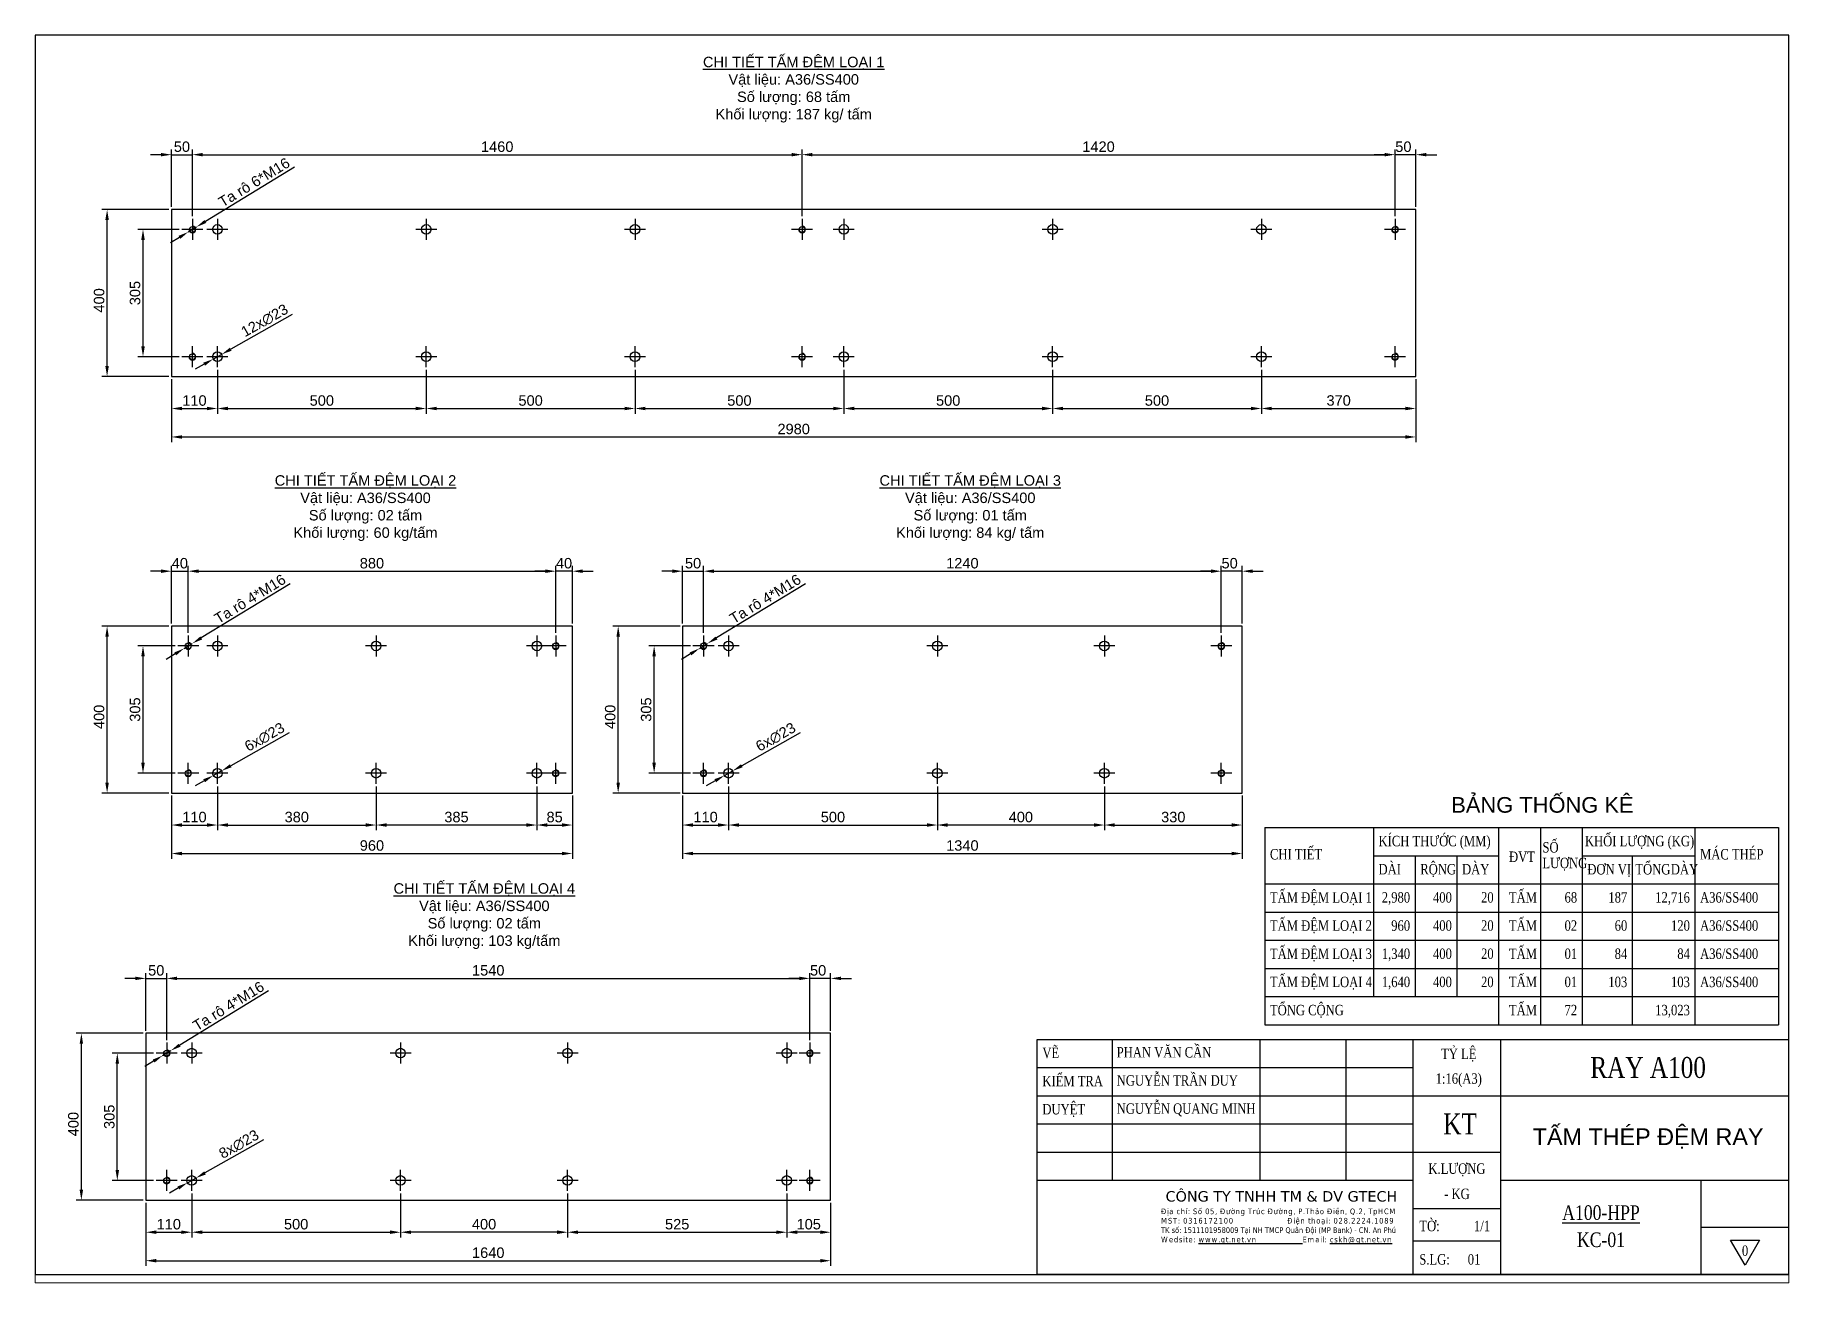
# Paper-space layout 'Layout1' of a CAD drawing. Header units: millimetres. Extents: x 299 to 719, y -22 to 277.
# The model-space entities are those that its viewports show. They can reach past a viewport. Long polylines and large blocks are cut down to what shows.
import ezdxf
from ezdxf.enums import TextEntityAlignment as Align

# ---------------------------------------------------------------- set-up
doc = ezdxf.new("R2010")
doc.units = ezdxf.units.MM
doc.linetypes.add('CENTER2', pattern=[28.575, 19.05, -3.175, 3.175, -3.175])
doc.layers.add('AM_VIEWS', color=1, linetype='Continuous', lineweight=15, plot=False)
for name, color, linetype in [('BAO', 3, 'Continuous'), ('Khung ten GT$0$KHUNG TEN XREF A$0$KT BAO', 3, 'Continuous'), ('Khung ten GT$0$KHUNG TEN XREF A$0$KT TEXT', 7, 'Continuous'), ('KTHUOC', 2, 'Continuous'), ('TEXT', 7, 'Continuous'), ('TK2', 251, 'Continuous')]:
    doc.layers.add(name, color=color, linetype=linetype)
doc.layers.add('Khung ten GT$0$BAO', color=3, linetype='Continuous', lineweight=30)
doc.styles.add('Hoa', font='vntimeh.shx', dxfattribs={"width": 0.8})
doc.styles.add('Khung ten GT$0$Standard', font='arial.ttf')
doc.styles.get("Standard").update_dxf_attribs({"font": 'arial.ttf'})
doc.dimstyles.new('ISO-25', dxfattribs={"dimscale": 10, "dimtxt": 2.5, "dimasz": 2.5, "dimexe": 1.25, "dimexo": 0.625, "dimtad": 1, "dimtxsty": 'Standard', "dimcen": 2.5, "dimadec": 0, "dimazin": 0, "dimtfac": 1, "dimtmove": 0, "dimatfit": 3, "dimfxl": 1, "dimarcsym": 0})

psp = doc.layouts.get("Layout1")

# ---------------------------------------------------------------- texts
at = {"color": 2, "insert": (567.37, -0.04), "char_height": 1.35, "width": 60.4858, "attachment_point": 1, "style": 'Khung ten GT$0$Standard'}
psp.add_mtext('\\pi2.43148;{\\fVerdana|b0|i0|c0|p34;\\H1.85185x;\\C1;CÔNG TY TNHH TM & DV GTECH\\fTechnicBold|b0|i0|c2|p2;\\C2;\\P\\pi0,t1.35;\\fTahoma|b0|i0|c0|p34;\\H0.54x;^I\\T1.17;Địa chỉ: Số 05, Đường Trúc Đường, P.Thảo Điền, Q.2, TpHCM\\H1.85892x;\\T1.16; \\H0.53795x;\\P\\T1;^I\\T1.2;MST: 0316172100                     Điện thoại: 028.2224.1089\\H1.57261x;\\T1; \\H0.63588x;\\P^ITK số: 1511101958009 Tại NH TMCP Quân Đội (MP Bank) - CN. An Phú\\H1.66805x; \\H0.5995x;\\P^I\\T1.2;Wedsite: \\Lwww.gt.net.vn\\l                  Email: \\Lcskh@gt.net.vn\\H1.55564x; }', dxfattribs=at)
at = {"layer": 'Khung ten GT$0$KHUNG TEN XREF A$0$KT TEXT'}
psp.add_text('BẢNG THỐNG KÊ', height=3.75, dxfattribs=at).set_placement((638.21, 90.63))
at = {"layer": 'Khung ten GT$0$KHUNG TEN XREF A$0$KT TEXT', "style": 'Hoa', "width": 0.8}
for s, p in [('KÝch th\xadíc (mm)', (620.79, 82.59)), ('Khèi l\xadîng (kg)', (670.22, 82.59)), ('Chi tiÕt', (594.79, 79.43)), ('§VT', (652.04, 78.84)), ('M¸c thÐp', (697.79, 79.43)), ('Dµi', (620.79, 75.84)), ('Réng', (630.79, 75.84)), ('Dµy', (640.79, 75.84)), ('§¬n vÞ', (670.79, 75.84)), ('Tæng', (682.29, 75.84)), ('Dµy', (690.79, 75.84)), ('TÊm ®Öm lo¹i 1', (594.79, 69.09)), ('TÊm', (652.02, 69.09)), ('A36/SS400', (697.79, 69.09)), ('TÊm ®Öm lo¹i 2', (594.79, 62.34)), ('TÊm', (652.02, 62.34)), ('A36/SS400', (697.79, 62.34)), ('TÊm ®Öm lo¹i 3', (594.79, 55.59)), ('TÊm', (652.02, 55.59)), ('A36/SS400', (697.79, 55.59)), ('TÊm ®Öm lo¹i 4', (594.79, 48.84)), ('TÊm', (652.02, 48.84)), ('A36/SS400', (697.79, 48.84)), ('Tæng céng', (594.79, 42.09)), ('TÊm', (652.02, 42.09)), ('VÏ', (540.29, 31.83)), ('Phan V¨n CÇn', (558.09, 31.98)), ('KiÓm tra', (540.29, 25.08)), ('NguyÔn TrÇn Duy', (558.09, 25.23)), ('DuyÖt', (540.29, 18.33)), ('NguyÔn Quang Minh', (558.09, 18.48)), ('Tê:', (630.56, -9.64)), ('S.lg:', (630.56, -17.64))]:
    psp.add_text(s, height=2.5, dxfattribs=at).set_placement(p)
for s, p in [('2,980', (628.36, 69.09)), ('400', (638.36, 69.09)), ('20', (648.36, 69.09)), ('68', (668.36, 69.09)), ('187', (680.36, 69.09)), ('12,716', (695.36, 69.09)), ('960', (628.36, 62.34)), ('400', (638.36, 62.34)), ('20', (648.36, 62.34)), ('02', (668.36, 62.34)), ('60', (680.36, 62.34)), ('120', (695.36, 62.34)), ('1,340', (628.36, 55.59)), ('400', (638.36, 55.59)), ('20', (648.36, 55.59)), ('01', (668.36, 55.59)), ('84', (680.36, 55.59)), ('84', (695.36, 55.59)), ('1,640', (628.36, 48.84)), ('400', (638.36, 48.84)), ('20', (648.36, 48.84)), ('01', (668.36, 48.84)), ('103', (680.36, 48.84)), ('103', (695.36, 48.84)), ('72', (668.36, 42.09)), ('13,023', (695.36, 42.09))]:
    psp.add_text(s, height=2.5, dxfattribs=at).set_placement(p, align=Align.RIGHT)
for s, height, p in [('Tû lÖ', 2.5, (640.01, 32.93)), ('RAY A100', 5, (685.35, 29.59)), ('KT', 5, (640.32, 16.06)), ('K.l\xadîng', 2.5, (639.57, 5.15))]:
    psp.add_text(s, height=height, dxfattribs=at).set_placement(p, align=Align.MIDDLE)
at = {"layer": 'Khung ten GT$0$KHUNG TEN XREF A$0$KT TEXT'}
psp.add_text('TẤM THÉP ĐỆM RAY', height=4, dxfattribs=at).set_placement((685.35, 13.17), align=Align.MIDDLE)
at = {"layer": 'Khung ten GT$0$KHUNG TEN XREF A$0$KT TEXT', "insert": (660.05, 83.59), "char_height": 2.5, "width": 9.38, "attachment_point": 1, "line_spacing_factor": 0.9, "style": 'Hoa'}
psp.add_mtext('\\W0.8000;Sè l\xadîng', dxfattribs=at)

msp = doc.modelspace()

# ---------------------------------------------------------------- texts
at = {"char_height": 25, "attachment_point": 5}
for s, insert in [('{\\LCHI TIẾT TẤM ĐỆM LOẠI 1\\P}Vật liệu: A36/SS400\\PSố lượng: 68 tấm\\PKhối lượng: 187 kg/ tấm', (-15707.551, 6778.896)), ('{\\LCHI TIẾT TẤM ĐỆM LOẠI 2\\P}Vật liệu: A36/SS400\\PSố lượng: 02 tấm\\PKhối lượng: 60 kg/tấm', (-16733.03, 5776.289)), ('{\\LCHI TIẾT TẤM ĐỆM LOẠI 3\\P}Vật liệu: A36/SS400\\PSố lượng: 01 tấm\\PKhối lượng: 84 kg/ tấm', (-15284.819, 5776.289)), ('{\\LCHI TIẾT TẤM ĐỆM LOẠI 4\\P}Vật liệu: A36/SS400\\PSố lượng: 02 tấm\\PKhối lượng: 103 kg/tấm', (-16448.465, 4798.641))]:
    msp.add_mtext(s, dxfattribs=dict(at, insert=insert))

# ---------------------------------------------------------------- blocks, each defined once
blk = doc.blocks.new('du lieu KT')
at = {"style": 'Hoa', "width": 0.8}
for tag, height, p in [('PROJ.NAME', 3.5, (-34.5, 49.5)), ('DWG', 3.5, (-45, 8.25)), ('REV', 2.5, (-10.5, 5.62))]:
    blk.add_attdef(tag, text='', height=height, dxfattribs=at).set_placement(p, align=Align.MIDDLE_CENTER)
at = {"layer": 'TEXT', "style": 'Hoa', "width": 0.8}
for tag, height, p in [('SCALE', 2.5, (-79.06, 46.87)), ('TITTLE', 3.5, (-34.5, 32.62)), ('WEIGHT', 2.5, (-79.5, 19.25)), ('SHEET', 2.5, (-73.5, 11.55)), ('QTY', 2.5, (-75.4, 3.55))]:
    blk.add_attdef(tag, text='', height=height, dxfattribs=at).set_placement(p, align=Align.MIDDLE_CENTER)
at = {"layer": 'TEXT', "width": 0.75}
blk.add_attdef('TDA', text='', height=3.5, dxfattribs=at).set_placement((-45, 14.75), align=Align.MIDDLE_CENTER)
blk = doc.blocks.new('*D42')
at = {"color": 0, "lineweight": -2, "transparency": 16777216}
for p, q in [((-17087.6, 6107.6), (-17087.6, 6002.4)), ((-17197.6, 6085.3), (-17197.6, 6002.4)), ((-17172.6, 6014.9), (-17112.6, 6014.9))]:
    blk.add_line(p, q, dxfattribs=at)
at = {"color": 0, "transparency": 16777216}
for points in [[(-17172.6, 6019.1), (-17172.6, 6010.8), (-17197.6, 6014.9)], [(-17112.6, 6019.1), (-17112.6, 6010.8), (-17087.6, 6014.9)]]:
    blk.add_solid(points, dxfattribs=at)
at = {"layer": 'Defpoints', "color": 0, "transparency": 16777216}
for p in [(-17197.6, 6091.5), (-17087.6, 6113.9), (-17087.6, 6014.9)]:
    blk.add_point(p, dxfattribs=at)
at = {"color": 0, "transparency": 16777216, "insert": (-17142.6, 6033.9), "char_height": 25, "attachment_point": 5}
blk.add_mtext('110', dxfattribs=at)
blk = doc.blocks.new('*D43')
at = {"color": 0, "lineweight": -2, "transparency": 16777216}
for p, q in [((-17087.6, 6107.6), (-17087.6, 6002.4)), ((-16587.6, 6107.6), (-16587.6, 6002.4)), ((-17062.6, 6014.9), (-16612.6, 6014.9))]:
    blk.add_line(p, q, dxfattribs=at)
at = {"color": 0, "transparency": 16777216}
for points in [[(-17062.6, 6019.1), (-17062.6, 6010.8), (-17087.6, 6014.9)], [(-16612.6, 6019.1), (-16612.6, 6010.8), (-16587.6, 6014.9)]]:
    blk.add_solid(points, dxfattribs=at)
at = {"layer": 'Defpoints', "color": 0, "transparency": 16777216}
for p in [(-17087.6, 6113.9), (-16587.6, 6113.9), (-16587.6, 6014.9)]:
    blk.add_point(p, dxfattribs=at)
at = {"color": 0, "transparency": 16777216, "insert": (-16837.6, 6033.9), "char_height": 25, "attachment_point": 5}
blk.add_mtext('500', dxfattribs=at)
blk = doc.blocks.new('*D44')
at = {"color": 0, "lineweight": -2, "transparency": 16777216}
for p, q in [((-16587.6, 6107.6), (-16587.6, 6002.4)), ((-16087.6, 6107.6), (-16087.6, 6002.4)), ((-16562.6, 6014.9), (-16112.6, 6014.9))]:
    blk.add_line(p, q, dxfattribs=at)
at = {"color": 0, "transparency": 16777216}
for points in [[(-16562.6, 6019.1), (-16562.6, 6010.8), (-16587.6, 6014.9)], [(-16112.6, 6019.1), (-16112.6, 6010.8), (-16087.6, 6014.9)]]:
    blk.add_solid(points, dxfattribs=at)
at = {"layer": 'Defpoints', "color": 0, "transparency": 16777216}
for p in [(-16587.6, 6113.9), (-16087.6, 6113.9), (-16087.6, 6014.9)]:
    blk.add_point(p, dxfattribs=at)
at = {"color": 0, "transparency": 16777216, "insert": (-16337.6, 6033.9), "char_height": 25, "attachment_point": 5}
blk.add_mtext('500', dxfattribs=at)
blk = doc.blocks.new('*D38')
at = {"color": 0, "lineweight": -2, "transparency": 16777216}
for p, q in [((-16087.6, 6107.6), (-16087.6, 6002.4)), ((-15587.6, 6107.6), (-15587.6, 6002.4)), ((-16062.6, 6014.9), (-15612.6, 6014.9))]:
    blk.add_line(p, q, dxfattribs=at)
at = {"color": 0, "transparency": 16777216}
for points in [[(-16062.6, 6019.1), (-16062.6, 6010.8), (-16087.6, 6014.9)], [(-15612.6, 6019.1), (-15612.6, 6010.8), (-15587.6, 6014.9)]]:
    blk.add_solid(points, dxfattribs=at)
at = {"layer": 'Defpoints', "color": 0, "transparency": 16777216}
for p in [(-16087.6, 6113.9), (-15587.6, 6113.9), (-15587.6, 6014.9)]:
    blk.add_point(p, dxfattribs=at)
at = {"color": 0, "transparency": 16777216, "insert": (-15837.6, 6033.9), "char_height": 25, "attachment_point": 5}
blk.add_mtext('500', dxfattribs=at)
blk = doc.blocks.new('*D39')
at = {"color": 0, "lineweight": -2, "transparency": 16777216}
for p, q in [((-15587.6, 6107.6), (-15587.6, 6002.4)), ((-15087.6, 6107.6), (-15087.6, 6002.4)), ((-15562.6, 6014.9), (-15112.6, 6014.9))]:
    blk.add_line(p, q, dxfattribs=at)
at = {"color": 0, "transparency": 16777216}
for points in [[(-15562.6, 6019.1), (-15562.6, 6010.8), (-15587.6, 6014.9)], [(-15112.6, 6019.1), (-15112.6, 6010.8), (-15087.6, 6014.9)]]:
    blk.add_solid(points, dxfattribs=at)
at = {"layer": 'Defpoints', "color": 0, "transparency": 16777216}
for p in [(-15587.6, 6113.9), (-15087.6, 6113.9), (-15087.6, 6014.9)]:
    blk.add_point(p, dxfattribs=at)
at = {"color": 0, "transparency": 16777216, "insert": (-15337.6, 6033.9), "char_height": 25, "attachment_point": 5}
blk.add_mtext('500', dxfattribs=at)
blk = doc.blocks.new('*D40')
at = {"color": 0, "lineweight": -2, "transparency": 16777216}
for p, q in [((-15087.6, 6107.6), (-15087.6, 6002.4)), ((-14587.6, 6107.6), (-14587.6, 6002.4)), ((-15062.6, 6014.9), (-14612.6, 6014.9))]:
    blk.add_line(p, q, dxfattribs=at)
at = {"color": 0, "transparency": 16777216}
for points in [[(-15062.6, 6019.1), (-15062.6, 6010.8), (-15087.6, 6014.9)], [(-14612.6, 6019.1), (-14612.6, 6010.8), (-14587.6, 6014.9)]]:
    blk.add_solid(points, dxfattribs=at)
at = {"layer": 'Defpoints', "color": 0, "transparency": 16777216}
for p in [(-15087.6, 6113.9), (-14587.6, 6113.9), (-14587.6, 6014.9)]:
    blk.add_point(p, dxfattribs=at)
at = {"color": 0, "transparency": 16777216, "insert": (-14837.6, 6033.9), "char_height": 25, "attachment_point": 5}
blk.add_mtext('500', dxfattribs=at)
blk = doc.blocks.new('*D41')
at = {"color": 0, "lineweight": -2, "transparency": 16777216}
for p, q in [((-14587.6, 6107.6), (-14587.6, 6002.4)), ((-14217.6, 6085.3), (-14217.6, 6002.4)), ((-14562.6, 6014.9), (-14242.6, 6014.9))]:
    blk.add_line(p, q, dxfattribs=at)
at = {"color": 0, "transparency": 16777216}
for points in [[(-14562.6, 6019.1), (-14562.6, 6010.8), (-14587.6, 6014.9)], [(-14242.6, 6019.1), (-14242.6, 6010.8), (-14217.6, 6014.9)]]:
    blk.add_solid(points, dxfattribs=at)
at = {"layer": 'Defpoints', "color": 0, "transparency": 16777216}
for p in [(-14587.6, 6113.9), (-14217.6, 6091.5), (-14217.6, 6014.9)]:
    blk.add_point(p, dxfattribs=at)
at = {"color": 0, "transparency": 16777216, "insert": (-14402.6, 6034), "char_height": 25, "attachment_point": 5}
blk.add_mtext('370', dxfattribs=at)
blk = doc.blocks.new('*D37')
at = {"color": 0, "lineweight": -2, "transparency": 16777216}
for p, q in [((-17197.6, 6085.3), (-17197.6, 5934.2)), ((-14217.6, 6085.3), (-14217.6, 5934.2)), ((-17172.6, 5946.7), (-14242.6, 5946.7))]:
    blk.add_line(p, q, dxfattribs=at)
at = {"color": 0, "transparency": 16777216}
for points in [[(-17172.6, 5950.8), (-17172.6, 5942.5), (-17197.6, 5946.7)], [(-14242.6, 5950.8), (-14242.6, 5942.5), (-14217.6, 5946.7)]]:
    blk.add_solid(points, dxfattribs=at)
at = {"layer": 'Defpoints', "color": 0, "transparency": 16777216}
for p in [(-17197.6, 6091.5), (-14217.6, 6091.5), (-14217.6, 5946.7)]:
    blk.add_point(p, dxfattribs=at)
at = {"color": 0, "transparency": 16777216, "insert": (-15707.6, 5965.7), "char_height": 25, "attachment_point": 5}
blk.add_mtext('2980', dxfattribs=at)
blk = doc.blocks.new('*D46')
at = {"color": 0, "lineweight": -2, "transparency": 16777216}
for p, q in [((-17179, 6444), (-17278.3, 6444)), ((-17265.8, 6164), (-17265.8, 6419)), ((-17179, 6139), (-17278.3, 6139))]:
    blk.add_line(p, q, dxfattribs=at)
at = {"color": 0, "transparency": 16777216}
for points in [[(-17270, 6419), (-17261.6, 6419), (-17265.8, 6444)], [(-17270, 6164), (-17261.6, 6164), (-17265.8, 6139)]]:
    blk.add_solid(points, dxfattribs=at)
at = {"layer": 'Defpoints', "color": 0, "transparency": 16777216}
for p in [(-17265.8, 6444), (-17172.7, 6444), (-17172.7, 6139)]:
    blk.add_point(p, dxfattribs=at)
at = {"color": 0, "transparency": 16777216, "insert": (-17284.8, 6291.5), "char_height": 25, "attachment_point": 5, "rotation": 90}
blk.add_mtext('305', dxfattribs=at)
blk = doc.blocks.new('*D47')
at = {"color": 0, "lineweight": -2, "transparency": 16777216}
for p, q in [((-17203.8, 6491.5), (-17364.3, 6491.5)), ((-17351.8, 6116.5), (-17351.8, 6466.5)), ((-17203.8, 6091.5), (-17364.3, 6091.5))]:
    blk.add_line(p, q, dxfattribs=at)
at = {"color": 0, "transparency": 16777216}
for points in [[(-17356, 6466.5), (-17347.7, 6466.5), (-17351.8, 6491.5)], [(-17356, 6116.5), (-17347.7, 6116.5), (-17351.8, 6091.5)]]:
    blk.add_solid(points, dxfattribs=at)
at = {"layer": 'Defpoints', "color": 0, "transparency": 16777216}
for p in [(-17351.8, 6491.5), (-17197.6, 6491.5), (-17197.6, 6091.5)]:
    blk.add_point(p, dxfattribs=at)
at = {"color": 0, "transparency": 16777216, "insert": (-17370.9, 6274), "char_height": 25, "attachment_point": 5, "rotation": 90}
blk.add_mtext('400', dxfattribs=at)
blk = doc.blocks.new('*D60')
at = {"color": 0, "lineweight": -2, "transparency": 16777216}
for p, q in [((-16908.4, 6240.1), (-17055.8, 6157)), ((-17097.6, 6133.4), (-17077.5, 6144.7)), ((-17119.3, 6121.1), (-17141.1, 6108.8))]:
    blk.add_line(p, q, dxfattribs=at)
at = {"color": 0, "transparency": 16777216}
for points in [[(-17121.4, 6124.7), (-17117.3, 6117.5), (-17097.6, 6133.4)], [(-17057.8, 6160.6), (-17053.7, 6153.3), (-17077.5, 6144.7)]]:
    blk.add_solid(points, dxfattribs=at)
at = {"layer": 'Defpoints', "color": 0, "transparency": 16777216}
for p in [(-17097.6, 6133.4), (-17077.5, 6144.7)]:
    blk.add_point(p, dxfattribs=at)
at = {"color": 0, "transparency": 16777216, "insert": (-16974.5, 6225.5), "char_height": 25, "attachment_point": 5, "rotation": 29.4331}
blk.add_mtext('12x∅23', dxfattribs=at)
blk = doc.blocks.new('*D61')
at = {"color": 0, "lineweight": -2, "transparency": 16777216}
for p, q in [((-17222.6, 6623.1), (-17247.6, 6623.1)), ((-17197.6, 6497.8), (-17197.6, 6635.6)), ((-17197.6, 6623.1), (-17147.6, 6623.1)), ((-17147.6, 6475.4), (-17147.6, 6635.6)), ((-17122.6, 6623.1), (-17097.6, 6623.1))]:
    blk.add_line(p, q, dxfattribs=at)
at = {"color": 0, "transparency": 16777216}
for points in [[(-17222.6, 6627.3), (-17222.6, 6619), (-17197.6, 6623.1)], [(-17122.6, 6627.3), (-17122.6, 6619), (-17147.6, 6623.1)]]:
    blk.add_solid(points, dxfattribs=at)
at = {"layer": 'Defpoints', "color": 0, "transparency": 16777216}
for p in [(-17147.6, 6623.1), (-17197.6, 6491.5), (-17147.6, 6469.2)]:
    blk.add_point(p, dxfattribs=at)
at = {"color": 0, "transparency": 16777216, "insert": (-17172.6, 6642.1), "char_height": 25, "attachment_point": 5}
blk.add_mtext('50', dxfattribs=at)
blk = doc.blocks.new('*D62')
at = {"color": 0, "lineweight": -2, "transparency": 16777216}
for p, q in [((-17147.6, 6475.4), (-17147.6, 6635.6)), ((-17122.6, 6623.1), (-15712.6, 6623.1)), ((-15687.6, 6475.4), (-15687.6, 6635.6))]:
    blk.add_line(p, q, dxfattribs=at)
at = {"color": 0, "transparency": 16777216}
for points in [[(-17122.6, 6627.3), (-17122.6, 6619), (-17147.6, 6623.1)], [(-15712.6, 6627.3), (-15712.6, 6619), (-15687.6, 6623.1)]]:
    blk.add_solid(points, dxfattribs=at)
at = {"layer": 'Defpoints', "color": 0, "transparency": 16777216}
for p in [(-15687.6, 6623.1), (-17147.6, 6469.2), (-15687.6, 6469.2)]:
    blk.add_point(p, dxfattribs=at)
at = {"color": 0, "transparency": 16777216, "insert": (-16417.6, 6642.1), "char_height": 25, "attachment_point": 5}
blk.add_mtext('1460', dxfattribs=at)
blk = doc.blocks.new('*D63')
at = {"color": 0, "lineweight": -2, "transparency": 16777216}
for p, q in [((-15687.6, 6475.4), (-15687.6, 6635.6)), ((-15662.6, 6623.1), (-14292.6, 6623.1)), ((-14267.6, 6475.4), (-14267.6, 6635.6))]:
    blk.add_line(p, q, dxfattribs=at)
at = {"color": 0, "transparency": 16777216}
for points in [[(-15662.6, 6627.3), (-15662.6, 6619), (-15687.6, 6623.1)], [(-14292.6, 6627.3), (-14292.6, 6619), (-14267.6, 6623.1)]]:
    blk.add_solid(points, dxfattribs=at)
at = {"layer": 'Defpoints', "color": 0, "transparency": 16777216}
for p in [(-14267.6, 6623.1), (-15687.6, 6469.2), (-14267.6, 6469.2)]:
    blk.add_point(p, dxfattribs=at)
at = {"color": 0, "transparency": 16777216, "insert": (-14977.6, 6642.1), "char_height": 25, "attachment_point": 5}
blk.add_mtext('1420', dxfattribs=at)
blk = doc.blocks.new('*D64')
at = {"color": 0, "lineweight": -2, "transparency": 16777216}
for p, q in [((-16903.4, 6593.3), (-17116.4, 6463.1)), ((-17157.4, 6438), (-17137.7, 6450)), ((-17178.7, 6425), (-17200, 6412))]:
    blk.add_line(p, q, dxfattribs=at)
at = {"color": 0, "transparency": 16777216}
for points in [[(-17180.9, 6428.5), (-17176.5, 6421.4), (-17157.4, 6438)], [(-17118.6, 6466.6), (-17114.2, 6459.5), (-17137.7, 6450)]]:
    blk.add_solid(points, dxfattribs=at)
at = {"layer": 'Defpoints', "color": 0, "transparency": 16777216}
for p in [(-17157.4, 6438), (-17137.7, 6450)]:
    blk.add_point(p, dxfattribs=at)
at = {"color": 0, "transparency": 16777216, "insert": (-16999.6, 6556.8), "char_height": 25, "attachment_point": 5, "rotation": 31.438}
blk.add_mtext('Ta rô 6*M16', dxfattribs=at)
blk = doc.blocks.new('*D72')
at = {"color": 0, "lineweight": -2, "transparency": 16777216}
for p, q in [((-17197.6, 5087.3), (-17197.6, 5004.4)), ((-17087.6, 5109.6), (-17087.6, 5004.4)), ((-17172.6, 5016.9), (-17112.6, 5016.9))]:
    blk.add_line(p, q, dxfattribs=at)
at = {"color": 0, "transparency": 16777216}
for points in [[(-17172.6, 5021.1), (-17172.6, 5012.7), (-17197.6, 5016.9)], [(-17112.6, 5021.1), (-17112.6, 5012.7), (-17087.6, 5016.9)]]:
    blk.add_solid(points, dxfattribs=at)
at = {"layer": 'Defpoints', "color": 0, "transparency": 16777216}
for p in [(-17197.6, 5093.5), (-17087.6, 5115.8), (-17087.6, 5016.9)]:
    blk.add_point(p, dxfattribs=at)
at = {"color": 0, "transparency": 16777216, "insert": (-17142.6, 5035.9), "char_height": 25, "attachment_point": 5}
blk.add_mtext('110', dxfattribs=at)
blk = doc.blocks.new('*D73')
at = {"color": 0, "lineweight": -2, "transparency": 16777216}
for p, q in [((-17087.6, 5109.6), (-17087.6, 5004.4)), ((-16707.6, 5109.6), (-16707.6, 5004.4)), ((-17062.6, 5016.9), (-16732.6, 5016.9))]:
    blk.add_line(p, q, dxfattribs=at)
at = {"color": 0, "transparency": 16777216}
for points in [[(-17062.6, 5021.1), (-17062.6, 5012.7), (-17087.6, 5016.9)], [(-16732.6, 5021.1), (-16732.6, 5012.7), (-16707.6, 5016.9)]]:
    blk.add_solid(points, dxfattribs=at)
at = {"layer": 'Defpoints', "color": 0, "transparency": 16777216}
for p in [(-17087.6, 5115.8), (-16707.6, 5115.8), (-16707.6, 5016.9)]:
    blk.add_point(p, dxfattribs=at)
at = {"color": 0, "transparency": 16777216, "insert": (-16897.6, 5035.9), "char_height": 25, "attachment_point": 5}
blk.add_mtext('380', dxfattribs=at)
blk = doc.blocks.new('*D78')
at = {"color": 0, "lineweight": -2, "transparency": 16777216}
for p, q in [((-16322.6, 5109.6), (-16322.6, 5004.4)), ((-16237.6, 5087.3), (-16237.6, 5004.4)), ((-16297.6, 5016.9), (-16262.6, 5016.9))]:
    blk.add_line(p, q, dxfattribs=at)
at = {"color": 0, "transparency": 16777216}
for points in [[(-16297.6, 5021.1), (-16297.6, 5012.7), (-16322.6, 5016.9)], [(-16262.6, 5021.1), (-16262.6, 5012.7), (-16237.6, 5016.9)]]:
    blk.add_solid(points, dxfattribs=at)
at = {"layer": 'Defpoints', "color": 0, "transparency": 16777216}
for p in [(-16322.6, 5115.8), (-16237.6, 5093.5), (-16237.6, 5016.9)]:
    blk.add_point(p, dxfattribs=at)
at = {"color": 0, "transparency": 16777216, "insert": (-16280.1, 5035.9), "char_height": 25, "attachment_point": 5}
blk.add_mtext('85', dxfattribs=at)
blk = doc.blocks.new('*D65')
at = {"color": 0, "lineweight": -2, "transparency": 16777216}
for p, q in [((-17197.6, 5087.3), (-17197.6, 4936.1)), ((-16237.6, 5087.3), (-16237.6, 4936.1)), ((-17172.6, 4948.6), (-16262.6, 4948.6))]:
    blk.add_line(p, q, dxfattribs=at)
at = {"color": 0, "transparency": 16777216}
for points in [[(-17172.6, 4952.8), (-17172.6, 4944.5), (-17197.6, 4948.6)], [(-16262.6, 4952.8), (-16262.6, 4944.5), (-16237.6, 4948.6)]]:
    blk.add_solid(points, dxfattribs=at)
at = {"layer": 'Defpoints', "color": 0, "transparency": 16777216}
for p in [(-17197.6, 5093.5), (-16237.6, 5093.5), (-16237.6, 4948.6)]:
    blk.add_point(p, dxfattribs=at)
at = {"color": 0, "transparency": 16777216, "insert": (-16717.6, 4967.7), "char_height": 25, "attachment_point": 5}
blk.add_mtext('960', dxfattribs=at)
blk = doc.blocks.new('*D66')
at = {"color": 0, "lineweight": -2, "transparency": 16777216}
for p, q in [((-17189, 5446), (-17278.3, 5446)), ((-17265.8, 5166), (-17265.8, 5421)), ((-17189, 5141), (-17278.3, 5141))]:
    blk.add_line(p, q, dxfattribs=at)
at = {"color": 0, "transparency": 16777216}
for points in [[(-17270, 5421), (-17261.6, 5421), (-17265.8, 5446)], [(-17270, 5166), (-17261.6, 5166), (-17265.8, 5141)]]:
    blk.add_solid(points, dxfattribs=at)
at = {"layer": 'Defpoints', "color": 0, "transparency": 16777216}
for p in [(-17265.8, 5446), (-17182.7, 5446), (-17182.7, 5141)]:
    blk.add_point(p, dxfattribs=at)
at = {"color": 0, "transparency": 16777216, "insert": (-17284.8, 5293.5), "char_height": 25, "attachment_point": 5, "rotation": 90}
blk.add_mtext('305', dxfattribs=at)
blk = doc.blocks.new('*D79')
at = {"color": 0, "lineweight": -2, "transparency": 16777216}
for p, q in [((-17203.8, 5493.5), (-17364.3, 5493.5)), ((-17351.8, 5118.5), (-17351.8, 5468.5)), ((-17203.8, 5093.5), (-17364.3, 5093.5))]:
    blk.add_line(p, q, dxfattribs=at)
at = {"color": 0, "transparency": 16777216}
for points in [[(-17356, 5468.5), (-17347.7, 5468.5), (-17351.8, 5493.5)], [(-17356, 5118.5), (-17347.7, 5118.5), (-17351.8, 5093.5)]]:
    blk.add_solid(points, dxfattribs=at)
at = {"layer": 'Defpoints', "color": 0, "transparency": 16777216}
for p in [(-17351.8, 5493.5), (-17197.6, 5493.5), (-17197.6, 5093.5)]:
    blk.add_point(p, dxfattribs=at)
at = {"color": 0, "transparency": 16777216, "insert": (-17370.9, 5276), "char_height": 25, "attachment_point": 5, "rotation": 90}
blk.add_mtext('400', dxfattribs=at)
blk = doc.blocks.new('*D68')
at = {"color": 0, "lineweight": -2, "transparency": 16777216}
for p, q in [((-16915.8, 5237.9), (-17055.8, 5158.9)), ((-17097.6, 5135.4), (-17077.5, 5146.7)), ((-17119.3, 5123.1), (-17141.1, 5110.8))]:
    blk.add_line(p, q, dxfattribs=at)
at = {"color": 0, "transparency": 16777216}
for points in [[(-17121.4, 5126.7), (-17117.3, 5119.4), (-17097.6, 5135.4)], [(-17057.8, 5162.6), (-17053.7, 5155.3), (-17077.5, 5146.7)]]:
    blk.add_solid(points, dxfattribs=at)
at = {"layer": 'Defpoints', "color": 0, "transparency": 16777216}
for p in [(-17097.6, 5135.4), (-17077.5, 5146.7)]:
    blk.add_point(p, dxfattribs=at)
at = {"color": 0, "transparency": 16777216, "insert": (-16974.5, 5227.5), "char_height": 25, "attachment_point": 5, "rotation": 29.4331}
blk.add_mtext('6x∅23', dxfattribs=at)
blk = doc.blocks.new('*D69')
at = {"color": 0, "lineweight": -2, "transparency": 16777216}
for p, q in [((-17197.6, 5499.8), (-17197.6, 5637.6)), ((-17157.6, 5477.4), (-17157.6, 5637.6)), ((-17222.6, 5625.1), (-17247.6, 5625.1)), ((-17197.6, 5625.1), (-17157.6, 5625.1)), ((-17132.6, 5625.1), (-17107.6, 5625.1))]:
    blk.add_line(p, q, dxfattribs=at)
at = {"color": 0, "transparency": 16777216}
for points in [[(-17222.6, 5629.3), (-17222.6, 5620.9), (-17197.6, 5625.1)], [(-17132.6, 5629.3), (-17132.6, 5620.9), (-17157.6, 5625.1)]]:
    blk.add_solid(points, dxfattribs=at)
at = {"layer": 'Defpoints', "color": 0, "transparency": 16777216}
for p in [(-17157.6, 5625.1), (-17197.6, 5493.5), (-17157.6, 5471.2)]:
    blk.add_point(p, dxfattribs=at)
at = {"color": 0, "transparency": 16777216, "insert": (-17177.6, 5644.1), "char_height": 25, "attachment_point": 5}
blk.add_mtext('40', dxfattribs=at)
blk = doc.blocks.new('*D70')
at = {"color": 0, "lineweight": -2, "transparency": 16777216}
for p, q in [((-17157.6, 5477.4), (-17157.6, 5637.6)), ((-16277.6, 5499.8), (-16277.6, 5637.6)), ((-17132.6, 5625.1), (-16302.6, 5625.1))]:
    blk.add_line(p, q, dxfattribs=at)
at = {"color": 0, "transparency": 16777216}
for points in [[(-17132.6, 5629.3), (-17132.6, 5620.9), (-17157.6, 5625.1)], [(-16302.6, 5629.3), (-16302.6, 5620.9), (-16277.6, 5625.1)]]:
    blk.add_solid(points, dxfattribs=at)
at = {"layer": 'Defpoints', "color": 0, "transparency": 16777216}
for p in [(-16277.6, 5625.1), (-17157.6, 5471.2), (-16277.6, 5493.5)]:
    blk.add_point(p, dxfattribs=at)
at = {"color": 0, "transparency": 16777216, "insert": (-16717.6, 5644.1), "char_height": 25, "attachment_point": 5}
blk.add_mtext('880', dxfattribs=at)
blk = doc.blocks.new('*D71')
at = {"color": 0, "lineweight": -2, "transparency": 16777216}
for p, q in [((-16277.6, 5477.4), (-16277.6, 5637.6)), ((-16237.6, 5499.8), (-16237.6, 5637.6)), ((-16302.6, 5625.1), (-16327.6, 5625.1)), ((-16237.6, 5625.1), (-16277.6, 5625.1)), ((-16212.6, 5625.1), (-16187.6, 5625.1))]:
    blk.add_line(p, q, dxfattribs=at)
at = {"color": 0, "transparency": 16777216}
for points in [[(-16302.6, 5629.3), (-16302.6, 5620.9), (-16277.6, 5625.1)], [(-16212.6, 5629.3), (-16212.6, 5620.9), (-16237.6, 5625.1)]]:
    blk.add_solid(points, dxfattribs=at)
at = {"layer": 'Defpoints', "color": 0, "transparency": 16777216}
for p in [(-16277.6, 5625.1), (-16277.6, 5471.2), (-16237.6, 5493.5)]:
    blk.add_point(p, dxfattribs=at)
at = {"color": 0, "transparency": 16777216, "insert": (-16257.6, 5644.1), "char_height": 25, "attachment_point": 5}
blk.add_mtext('40', dxfattribs=at)
blk = doc.blocks.new('*D67')
at = {"color": 0, "lineweight": -2, "transparency": 16777216}
for p, q in [((-16913.4, 5595.2), (-17126.4, 5465.1)), ((-17188.7, 5427), (-17210, 5413.9)), ((-17167.4, 5440), (-17147.7, 5452))]:
    blk.add_line(p, q, dxfattribs=at)
at = {"color": 0, "transparency": 16777216}
for points in [[(-17128.6, 5468.6), (-17124.2, 5461.5), (-17147.7, 5452)], [(-17190.9, 5430.5), (-17186.5, 5423.4), (-17167.4, 5440)]]:
    blk.add_solid(points, dxfattribs=at)
at = {"layer": 'Defpoints', "color": 0, "transparency": 16777216}
for p in [(-17167.4, 5440), (-17147.7, 5452)]:
    blk.add_point(p, dxfattribs=at)
at = {"color": 0, "transparency": 16777216, "insert": (-17009.6, 5558.7), "char_height": 25, "attachment_point": 5, "rotation": 31.438}
blk.add_mtext('Ta rô 4*M16', dxfattribs=at)
blk = doc.blocks.new('*D80')
at = {"color": 0, "lineweight": -2, "transparency": 16777216}
for p, q in [((-16707.6, 5109.6), (-16707.6, 5004.4)), ((-16322.6, 5109.6), (-16322.6, 5004.4)), ((-16347.6, 5016.9), (-16682.6, 5016.9))]:
    blk.add_line(p, q, dxfattribs=at)
at = {"color": 0, "transparency": 16777216}
for points in [[(-16682.6, 5021.1), (-16682.6, 5012.7), (-16707.6, 5016.9)], [(-16347.6, 5021.1), (-16347.6, 5012.7), (-16322.6, 5016.9)]]:
    blk.add_solid(points, dxfattribs=at)
at = {"layer": 'Defpoints', "color": 0, "transparency": 16777216}
for p in [(-16707.6, 5115.8), (-16322.6, 5115.8), (-16707.6, 5016.9)]:
    blk.add_point(p, dxfattribs=at)
at = {"color": 0, "transparency": 16777216, "insert": (-16515.1, 5035.9), "char_height": 25, "attachment_point": 5}
blk.add_mtext('385', dxfattribs=at)
blk = doc.blocks.new('*D89')
at = {"color": 0, "lineweight": -2, "transparency": 16777216}
for p, q in [((-15973.6, 5087.3), (-15973.6, 5004.4)), ((-15863.6, 5109.6), (-15863.6, 5004.4)), ((-15948.6, 5016.9), (-15888.6, 5016.9))]:
    blk.add_line(p, q, dxfattribs=at)
at = {"color": 0, "transparency": 16777216}
for points in [[(-15948.6, 5021.1), (-15948.6, 5012.7), (-15973.6, 5016.9)], [(-15888.6, 5021.1), (-15888.6, 5012.7), (-15863.6, 5016.9)]]:
    blk.add_solid(points, dxfattribs=at)
at = {"layer": 'Defpoints', "color": 0, "transparency": 16777216}
for p in [(-15973.6, 5093.5), (-15863.6, 5115.8), (-15863.6, 5016.9)]:
    blk.add_point(p, dxfattribs=at)
at = {"color": 0, "transparency": 16777216, "insert": (-15918.6, 5035.9), "char_height": 25, "attachment_point": 5}
blk.add_mtext('110', dxfattribs=at)
blk = doc.blocks.new('*D90')
at = {"color": 0, "lineweight": -2, "transparency": 16777216}
for p, q in [((-15863.6, 5109.6), (-15863.6, 5004.4)), ((-15363.6, 5109.6), (-15363.6, 5004.4)), ((-15838.6, 5016.9), (-15388.6, 5016.9))]:
    blk.add_line(p, q, dxfattribs=at)
at = {"color": 0, "transparency": 16777216}
for points in [[(-15838.6, 5021.1), (-15838.6, 5012.7), (-15863.6, 5016.9)], [(-15388.6, 5021.1), (-15388.6, 5012.7), (-15363.6, 5016.9)]]:
    blk.add_solid(points, dxfattribs=at)
at = {"layer": 'Defpoints', "color": 0, "transparency": 16777216}
for p in [(-15863.6, 5115.8), (-15363.6, 5115.8), (-15363.6, 5016.9)]:
    blk.add_point(p, dxfattribs=at)
at = {"color": 0, "transparency": 16777216, "insert": (-15613.6, 5035.9), "char_height": 25, "attachment_point": 5}
blk.add_mtext('500', dxfattribs=at)
blk = doc.blocks.new('*D91')
at = {"color": 0, "lineweight": -2, "transparency": 16777216}
for p, q in [((-14963.6, 5109.6), (-14963.6, 5004.4)), ((-14633.6, 5087.3), (-14633.6, 5004.4)), ((-14938.6, 5016.9), (-14658.6, 5016.9))]:
    blk.add_line(p, q, dxfattribs=at)
at = {"color": 0, "transparency": 16777216}
for points in [[(-14938.6, 5021.1), (-14938.6, 5012.7), (-14963.6, 5016.9)], [(-14658.6, 5021.1), (-14658.6, 5012.7), (-14633.6, 5016.9)]]:
    blk.add_solid(points, dxfattribs=at)
at = {"layer": 'Defpoints', "color": 0, "transparency": 16777216}
for p in [(-14963.6, 5115.8), (-14633.6, 5093.5), (-14633.6, 5016.9)]:
    blk.add_point(p, dxfattribs=at)
at = {"color": 0, "transparency": 16777216, "insert": (-14798.6, 5035.9), "char_height": 25, "attachment_point": 5}
blk.add_mtext('330', dxfattribs=at)
blk = doc.blocks.new('*D82')
at = {"color": 0, "lineweight": -2, "transparency": 16777216}
for p, q in [((-15973.6, 5087.3), (-15973.6, 4936.1)), ((-14633.6, 5087.3), (-14633.6, 4936.1)), ((-15948.6, 4948.6), (-14658.6, 4948.6))]:
    blk.add_line(p, q, dxfattribs=at)
at = {"color": 0, "transparency": 16777216}
for points in [[(-15948.6, 4952.8), (-15948.6, 4944.5), (-15973.6, 4948.6)], [(-14658.6, 4952.8), (-14658.6, 4944.5), (-14633.6, 4948.6)]]:
    blk.add_solid(points, dxfattribs=at)
at = {"layer": 'Defpoints', "color": 0, "transparency": 16777216}
for p in [(-15973.6, 5093.5), (-14633.6, 5093.5), (-14633.6, 4948.6)]:
    blk.add_point(p, dxfattribs=at)
at = {"color": 0, "transparency": 16777216, "insert": (-15303.6, 4967.7), "char_height": 25, "attachment_point": 5}
blk.add_mtext('1340', dxfattribs=at)
blk = doc.blocks.new('*D83')
at = {"color": 0, "lineweight": -2, "transparency": 16777216}
for p, q in [((-15955, 5446), (-16054.3, 5446)), ((-16041.8, 5166), (-16041.8, 5421)), ((-15955, 5141), (-16054.3, 5141))]:
    blk.add_line(p, q, dxfattribs=at)
at = {"color": 0, "transparency": 16777216}
for points in [[(-16046, 5421), (-16037.6, 5421), (-16041.8, 5446)], [(-16046, 5166), (-16037.6, 5166), (-16041.8, 5141)]]:
    blk.add_solid(points, dxfattribs=at)
at = {"layer": 'Defpoints', "color": 0, "transparency": 16777216}
for p in [(-16041.8, 5446), (-15948.7, 5446), (-15948.7, 5141)]:
    blk.add_point(p, dxfattribs=at)
at = {"color": 0, "transparency": 16777216, "insert": (-16060.8, 5293.5), "char_height": 25, "attachment_point": 5, "rotation": 90}
blk.add_mtext('305', dxfattribs=at)
blk = doc.blocks.new('*D92')
at = {"color": 0, "lineweight": -2, "transparency": 16777216}
for p, q in [((-15979.8, 5493.5), (-16140.4, 5493.5)), ((-16127.9, 5118.5), (-16127.9, 5468.5)), ((-15979.8, 5093.5), (-16140.4, 5093.5))]:
    blk.add_line(p, q, dxfattribs=at)
at = {"color": 0, "transparency": 16777216}
for points in [[(-16132, 5468.5), (-16123.7, 5468.5), (-16127.9, 5493.5)], [(-16132, 5118.5), (-16123.7, 5118.5), (-16127.9, 5093.5)]]:
    blk.add_solid(points, dxfattribs=at)
at = {"layer": 'Defpoints', "color": 0, "transparency": 16777216}
for p in [(-16127.9, 5493.5), (-15973.6, 5493.5), (-15973.6, 5093.5)]:
    blk.add_point(p, dxfattribs=at)
at = {"color": 0, "transparency": 16777216, "insert": (-16146.9, 5276), "char_height": 25, "attachment_point": 5, "rotation": 90}
blk.add_mtext('400', dxfattribs=at)
blk = doc.blocks.new('*D84')
at = {"color": 0, "lineweight": -2, "transparency": 16777216}
for p, q in [((-15691.8, 5237.9), (-15831.8, 5158.9)), ((-15873.6, 5135.4), (-15853.6, 5146.7)), ((-15895.4, 5123.1), (-15917.1, 5110.8))]:
    blk.add_line(p, q, dxfattribs=at)
at = {"color": 0, "transparency": 16777216}
for points in [[(-15897.4, 5126.7), (-15893.3, 5119.4), (-15873.6, 5135.4)], [(-15833.8, 5162.6), (-15829.7, 5155.3), (-15853.6, 5146.7)]]:
    blk.add_solid(points, dxfattribs=at)
at = {"layer": 'Defpoints', "color": 0, "transparency": 16777216}
for p in [(-15873.6, 5135.4), (-15853.6, 5146.7)]:
    blk.add_point(p, dxfattribs=at)
at = {"color": 0, "transparency": 16777216, "insert": (-15750.5, 5227.5), "char_height": 25, "attachment_point": 5, "rotation": 29.4331}
blk.add_mtext('6x∅23', dxfattribs=at)
blk = doc.blocks.new('*D85')
at = {"color": 0, "lineweight": -2, "transparency": 16777216}
for p, q in [((-15973.6, 5499.8), (-15973.6, 5637.6)), ((-15923.6, 5477.4), (-15923.6, 5637.6)), ((-15998.6, 5625.1), (-16023.6, 5625.1)), ((-15973.6, 5625.1), (-15923.6, 5625.1)), ((-15898.6, 5625.1), (-15873.6, 5625.1))]:
    blk.add_line(p, q, dxfattribs=at)
at = {"color": 0, "transparency": 16777216}
for points in [[(-15998.6, 5629.3), (-15998.6, 5620.9), (-15973.6, 5625.1)], [(-15898.6, 5629.3), (-15898.6, 5620.9), (-15923.6, 5625.1)]]:
    blk.add_solid(points, dxfattribs=at)
at = {"layer": 'Defpoints', "color": 0, "transparency": 16777216}
for p in [(-15923.6, 5625.1), (-15973.6, 5493.5), (-15923.6, 5471.2)]:
    blk.add_point(p, dxfattribs=at)
at = {"color": 0, "transparency": 16777216, "insert": (-15948.6, 5644.1), "char_height": 25, "attachment_point": 5}
blk.add_mtext('50', dxfattribs=at)
blk = doc.blocks.new('*D86')
at = {"color": 0, "lineweight": -2, "transparency": 16777216}
for p, q in [((-15923.6, 5477.4), (-15923.6, 5637.6)), ((-14683.6, 5499.8), (-14683.6, 5637.6)), ((-15898.6, 5625.1), (-14708.6, 5625.1))]:
    blk.add_line(p, q, dxfattribs=at)
at = {"color": 0, "transparency": 16777216}
for points in [[(-15898.6, 5629.3), (-15898.6, 5620.9), (-15923.6, 5625.1)], [(-14708.6, 5629.3), (-14708.6, 5620.9), (-14683.6, 5625.1)]]:
    blk.add_solid(points, dxfattribs=at)
at = {"layer": 'Defpoints', "color": 0, "transparency": 16777216}
for p in [(-14683.6, 5625.1), (-15923.6, 5471.2), (-14683.6, 5493.5)]:
    blk.add_point(p, dxfattribs=at)
at = {"color": 0, "transparency": 16777216, "insert": (-15303.6, 5644.1), "char_height": 25, "attachment_point": 5}
blk.add_mtext('1240', dxfattribs=at)
blk = doc.blocks.new('*D87')
at = {"color": 0, "lineweight": -2, "transparency": 16777216}
for p, q in [((-14683.6, 5477.4), (-14683.6, 5637.6)), ((-14633.6, 5499.8), (-14633.6, 5637.6)), ((-14708.6, 5625.1), (-14733.6, 5625.1)), ((-14633.6, 5625.1), (-14683.6, 5625.1)), ((-14608.6, 5625.1), (-14583.6, 5625.1))]:
    blk.add_line(p, q, dxfattribs=at)
at = {"color": 0, "transparency": 16777216}
for points in [[(-14708.6, 5629.3), (-14708.6, 5620.9), (-14683.6, 5625.1)], [(-14608.6, 5629.3), (-14608.6, 5620.9), (-14633.6, 5625.1)]]:
    blk.add_solid(points, dxfattribs=at)
at = {"layer": 'Defpoints', "color": 0, "transparency": 16777216}
for p in [(-14683.6, 5625.1), (-14683.6, 5471.2), (-14633.6, 5493.5)]:
    blk.add_point(p, dxfattribs=at)
at = {"color": 0, "transparency": 16777216, "insert": (-14663.6, 5644.1), "char_height": 25, "attachment_point": 5}
blk.add_mtext('50', dxfattribs=at)
blk = doc.blocks.new('*D88')
at = {"color": 0, "lineweight": -2, "transparency": 16777216}
for p, q in [((-15679.4, 5595.2), (-15892.4, 5465.1)), ((-15954.7, 5427), (-15976, 5413.9)), ((-15933.4, 5440), (-15913.8, 5452))]:
    blk.add_line(p, q, dxfattribs=at)
at = {"color": 0, "transparency": 16777216}
for points in [[(-15894.6, 5468.6), (-15890.3, 5461.5), (-15913.8, 5452)], [(-15956.9, 5430.5), (-15952.5, 5423.4), (-15933.4, 5440)]]:
    blk.add_solid(points, dxfattribs=at)
at = {"layer": 'Defpoints', "color": 0, "transparency": 16777216}
for p in [(-15933.4, 5440), (-15913.8, 5452)]:
    blk.add_point(p, dxfattribs=at)
at = {"color": 0, "transparency": 16777216, "insert": (-15775.7, 5558.7), "char_height": 25, "attachment_point": 5, "rotation": 31.438}
blk.add_mtext('Ta rô 4*M16', dxfattribs=at)
blk = doc.blocks.new('*D81')
at = {"color": 0, "lineweight": -2, "transparency": 16777216}
for p, q in [((-15363.6, 5109.6), (-15363.6, 5004.4)), ((-14963.6, 5109.6), (-14963.6, 5004.4)), ((-14988.6, 5016.9), (-15338.6, 5016.9))]:
    blk.add_line(p, q, dxfattribs=at)
at = {"color": 0, "transparency": 16777216}
for points in [[(-15338.6, 5021.1), (-15338.6, 5012.7), (-15363.6, 5016.9)], [(-14988.6, 5021.1), (-14988.6, 5012.7), (-14963.6, 5016.9)]]:
    blk.add_solid(points, dxfattribs=at)
at = {"layer": 'Defpoints', "color": 0, "transparency": 16777216}
for p in [(-15363.6, 5115.8), (-14963.6, 5115.8), (-15363.6, 5016.9)]:
    blk.add_point(p, dxfattribs=at)
at = {"color": 0, "transparency": 16777216, "insert": (-15163.6, 5035.9), "char_height": 25, "attachment_point": 5}
blk.add_mtext('400', dxfattribs=at)
blk = doc.blocks.new('*D101')
at = {"color": 0, "lineweight": -2, "transparency": 16777216}
for p, q in [((-17149.1, 4133.9), (-17149.1, 4028.7)), ((-17259.1, 4111.6), (-17259.1, 4028.7)), ((-17234.1, 4041.2), (-17174.1, 4041.2))]:
    blk.add_line(p, q, dxfattribs=at)
at = {"color": 0, "transparency": 16777216}
for points in [[(-17234.1, 4045.4), (-17234.1, 4037.1), (-17259.1, 4041.2)], [(-17174.1, 4045.4), (-17174.1, 4037.1), (-17149.1, 4041.2)]]:
    blk.add_solid(points, dxfattribs=at)
at = {"layer": 'Defpoints', "color": 0, "transparency": 16777216}
for p in [(-17259.1, 4117.8), (-17149.1, 4140.2), (-17149.1, 4041.2)]:
    blk.add_point(p, dxfattribs=at)
at = {"color": 0, "transparency": 16777216, "insert": (-17204.1, 4060.3), "char_height": 25, "attachment_point": 5}
blk.add_mtext('110', dxfattribs=at)
blk = doc.blocks.new('*D102')
at = {"color": 0, "lineweight": -2, "transparency": 16777216}
for p, q in [((-17149.1, 4133.9), (-17149.1, 4028.7)), ((-16649.1, 4133.9), (-16649.1, 4028.7)), ((-17124.1, 4041.2), (-16674.1, 4041.2))]:
    blk.add_line(p, q, dxfattribs=at)
at = {"color": 0, "transparency": 16777216}
for points in [[(-17124.1, 4045.4), (-17124.1, 4037.1), (-17149.1, 4041.2)], [(-16674.1, 4045.4), (-16674.1, 4037.1), (-16649.1, 4041.2)]]:
    blk.add_solid(points, dxfattribs=at)
at = {"layer": 'Defpoints', "color": 0, "transparency": 16777216}
for p in [(-17149.1, 4140.2), (-16649.1, 4140.2), (-16649.1, 4041.2)]:
    blk.add_point(p, dxfattribs=at)
at = {"color": 0, "transparency": 16777216, "insert": (-16899.1, 4060.3), "char_height": 25, "attachment_point": 5}
blk.add_mtext('500', dxfattribs=at)
blk = doc.blocks.new('*D103')
at = {"color": 0, "lineweight": -2, "transparency": 16777216}
for p, q in [((-16249.1, 4133.9), (-16249.1, 4028.7)), ((-15724.1, 4133.9), (-15724.1, 4028.7)), ((-16224.1, 4041.2), (-15749.1, 4041.2))]:
    blk.add_line(p, q, dxfattribs=at)
at = {"color": 0, "transparency": 16777216}
for points in [[(-16224.1, 4045.4), (-16224.1, 4037.1), (-16249.1, 4041.2)], [(-15749.1, 4045.4), (-15749.1, 4037.1), (-15724.1, 4041.2)]]:
    blk.add_solid(points, dxfattribs=at)
at = {"layer": 'Defpoints', "color": 0, "transparency": 16777216}
for p in [(-16249.1, 4140.2), (-15724.1, 4140.2), (-15724.1, 4041.2)]:
    blk.add_point(p, dxfattribs=at)
at = {"color": 0, "transparency": 16777216, "insert": (-15986.6, 4060.3), "char_height": 25, "attachment_point": 5}
blk.add_mtext('525', dxfattribs=at)
blk = doc.blocks.new('*D93')
at = {"color": 0, "lineweight": -2, "transparency": 16777216}
for p, q in [((-17259.1, 4111.6), (-17259.1, 3960.5)), ((-15619.1, 4111.6), (-15619.1, 3960.5)), ((-17234.1, 3973), (-15644.1, 3973))]:
    blk.add_line(p, q, dxfattribs=at)
at = {"color": 0, "transparency": 16777216}
for points in [[(-17234.1, 3977.1), (-17234.1, 3968.8), (-17259.1, 3973)], [(-15644.1, 3977.1), (-15644.1, 3968.8), (-15619.1, 3973)]]:
    blk.add_solid(points, dxfattribs=at)
at = {"layer": 'Defpoints', "color": 0, "transparency": 16777216}
for p in [(-17259.1, 4117.8), (-15619.1, 4117.8), (-15619.1, 3973)]:
    blk.add_point(p, dxfattribs=at)
at = {"color": 0, "transparency": 16777216, "insert": (-16439.1, 3992), "char_height": 25, "attachment_point": 5}
blk.add_mtext('1640', dxfattribs=at)
blk = doc.blocks.new('*D94')
at = {"color": 0, "lineweight": -2, "transparency": 16777216}
for p, q in [((-17240.6, 4470.3), (-17339.9, 4470.3)), ((-17327.4, 4190.3), (-17327.4, 4445.3)), ((-17240.6, 4165.3), (-17339.9, 4165.3))]:
    blk.add_line(p, q, dxfattribs=at)
at = {"color": 0, "transparency": 16777216}
for points in [[(-17331.5, 4445.3), (-17323.2, 4445.3), (-17327.4, 4470.3)], [(-17331.5, 4190.3), (-17323.2, 4190.3), (-17327.4, 4165.3)]]:
    blk.add_solid(points, dxfattribs=at)
at = {"layer": 'Defpoints', "color": 0, "transparency": 16777216}
for p in [(-17327.4, 4470.3), (-17234.3, 4470.3), (-17234.3, 4165.3)]:
    blk.add_point(p, dxfattribs=at)
at = {"color": 0, "transparency": 16777216, "insert": (-17346.4, 4317.8), "char_height": 25, "attachment_point": 5, "rotation": 90}
blk.add_mtext('305', dxfattribs=at)
blk = doc.blocks.new('*D104')
at = {"color": 0, "lineweight": -2, "transparency": 16777216}
for p, q in [((-17265.4, 4517.8), (-17425.9, 4517.8)), ((-17413.4, 4142.8), (-17413.4, 4492.8)), ((-17265.4, 4117.8), (-17425.9, 4117.8))]:
    blk.add_line(p, q, dxfattribs=at)
at = {"color": 0, "transparency": 16777216}
for points in [[(-17417.6, 4492.8), (-17409.3, 4492.8), (-17413.4, 4517.8)], [(-17417.6, 4142.8), (-17409.3, 4142.8), (-17413.4, 4117.8)]]:
    blk.add_solid(points, dxfattribs=at)
at = {"layer": 'Defpoints', "color": 0, "transparency": 16777216}
for p in [(-17413.4, 4517.8), (-17259.1, 4517.8), (-17259.1, 4117.8)]:
    blk.add_point(p, dxfattribs=at)
at = {"color": 0, "transparency": 16777216, "insert": (-17432.5, 4300.3), "char_height": 25, "attachment_point": 5, "rotation": 90}
blk.add_mtext('400', dxfattribs=at)
blk = doc.blocks.new('*D95')
at = {"color": 0, "lineweight": -2, "transparency": 16777216}
for p, q in [((-16977.4, 4262.2), (-17117.4, 4183.3)), ((-17159.2, 4159.7), (-17139.1, 4171)), ((-17180.9, 4147.4), (-17202.7, 4135.1))]:
    blk.add_line(p, q, dxfattribs=at)
at = {"color": 0, "transparency": 16777216}
for points in [[(-17183, 4151), (-17178.9, 4143.8), (-17159.2, 4159.7)], [(-17119.4, 4186.9), (-17115.3, 4179.6), (-17139.1, 4171)]]:
    blk.add_solid(points, dxfattribs=at)
at = {"layer": 'Defpoints', "color": 0, "transparency": 16777216}
for p in [(-17159.2, 4159.7), (-17139.1, 4171)]:
    blk.add_point(p, dxfattribs=at)
at = {"color": 0, "transparency": 16777216, "insert": (-17036, 4251.8), "char_height": 25, "attachment_point": 5, "rotation": 29.4331}
blk.add_mtext('8x∅23', dxfattribs=at)
blk = doc.blocks.new('*D96')
at = {"color": 0, "lineweight": -2, "transparency": 16777216}
for p, q in [((-17284.1, 4649.4), (-17309.1, 4649.4)), ((-17259.1, 4524.1), (-17259.1, 4661.9)), ((-17259.1, 4649.4), (-17209.1, 4649.4)), ((-17209.1, 4501.8), (-17209.1, 4661.9)), ((-17184.1, 4649.4), (-17159.1, 4649.4))]:
    blk.add_line(p, q, dxfattribs=at)
at = {"color": 0, "transparency": 16777216}
for points in [[(-17284.1, 4653.6), (-17284.1, 4645.3), (-17259.1, 4649.4)], [(-17184.1, 4653.6), (-17184.1, 4645.3), (-17209.1, 4649.4)]]:
    blk.add_solid(points, dxfattribs=at)
at = {"layer": 'Defpoints', "color": 0, "transparency": 16777216}
for p in [(-17209.1, 4649.4), (-17259.1, 4517.8), (-17209.1, 4495.5)]:
    blk.add_point(p, dxfattribs=at)
at = {"color": 0, "transparency": 16777216, "insert": (-17234.1, 4668.5), "char_height": 25, "attachment_point": 5}
blk.add_mtext('50', dxfattribs=at)
blk = doc.blocks.new('*D97')
at = {"color": 0, "lineweight": -2, "transparency": 16777216}
for p, q in [((-17209.1, 4501.8), (-17209.1, 4661.9)), ((-17184.1, 4649.4), (-15694.1, 4649.4)), ((-15669.1, 4524.1), (-15669.1, 4661.9))]:
    blk.add_line(p, q, dxfattribs=at)
at = {"color": 0, "transparency": 16777216}
for points in [[(-17184.1, 4653.6), (-17184.1, 4645.3), (-17209.1, 4649.4)], [(-15694.1, 4653.6), (-15694.1, 4645.3), (-15669.1, 4649.4)]]:
    blk.add_solid(points, dxfattribs=at)
at = {"layer": 'Defpoints', "color": 0, "transparency": 16777216}
for p in [(-15669.1, 4649.4), (-17209.1, 4495.5), (-15669.1, 4517.8)]:
    blk.add_point(p, dxfattribs=at)
at = {"color": 0, "transparency": 16777216, "insert": (-16439.1, 4668.5), "char_height": 25, "attachment_point": 5}
blk.add_mtext('1540', dxfattribs=at)
blk = doc.blocks.new('*D98')
at = {"color": 0, "lineweight": -2, "transparency": 16777216}
for p, q in [((-15694.1, 4649.4), (-15719.1, 4649.4)), ((-15669.1, 4501.8), (-15669.1, 4661.9)), ((-15619.1, 4649.4), (-15669.1, 4649.4)), ((-15619.1, 4524.1), (-15619.1, 4661.9)), ((-15594.1, 4649.4), (-15569.1, 4649.4))]:
    blk.add_line(p, q, dxfattribs=at)
at = {"color": 0, "transparency": 16777216}
for points in [[(-15694.1, 4653.6), (-15694.1, 4645.3), (-15669.1, 4649.4)], [(-15594.1, 4653.6), (-15594.1, 4645.3), (-15619.1, 4649.4)]]:
    blk.add_solid(points, dxfattribs=at)
at = {"layer": 'Defpoints', "color": 0, "transparency": 16777216}
for p in [(-15669.1, 4649.4), (-15669.1, 4495.5), (-15619.1, 4517.8)]:
    blk.add_point(p, dxfattribs=at)
at = {"color": 0, "transparency": 16777216, "insert": (-15649.1, 4668.5), "char_height": 25, "attachment_point": 5}
blk.add_mtext('50', dxfattribs=at)
blk = doc.blocks.new('*D99')
at = {"color": 0, "lineweight": -2, "transparency": 16777216}
for p, q in [((-16965, 4619.6), (-17178, 4489.4)), ((-17219, 4464.3), (-17199.3, 4476.3)), ((-17240.3, 4451.3), (-17261.6, 4438.3))]:
    blk.add_line(p, q, dxfattribs=at)
at = {"color": 0, "transparency": 16777216}
for points in [[(-17242.5, 4454.9), (-17238.1, 4447.7), (-17219, 4464.3)], [(-17180.2, 4492.9), (-17175.8, 4485.8), (-17199.3, 4476.3)]]:
    blk.add_solid(points, dxfattribs=at)
at = {"layer": 'Defpoints', "color": 0, "transparency": 16777216}
for p in [(-17219, 4464.3), (-17199.3, 4476.3)]:
    blk.add_point(p, dxfattribs=at)
at = {"color": 0, "transparency": 16777216, "insert": (-17061.2, 4583.1), "char_height": 25, "attachment_point": 5, "rotation": 31.438}
blk.add_mtext('Ta rô 4*M16', dxfattribs=at)
blk = doc.blocks.new('*D100')
at = {"color": 0, "lineweight": -2, "transparency": 16777216}
for p, q in [((-16649.1, 4133.9), (-16649.1, 4028.7)), ((-16249.1, 4133.9), (-16249.1, 4028.7)), ((-16274.1, 4041.2), (-16624.1, 4041.2))]:
    blk.add_line(p, q, dxfattribs=at)
at = {"color": 0, "transparency": 16777216}
for points in [[(-16624.1, 4045.4), (-16624.1, 4037.1), (-16649.1, 4041.2)], [(-16274.1, 4045.4), (-16274.1, 4037.1), (-16249.1, 4041.2)]]:
    blk.add_solid(points, dxfattribs=at)
at = {"layer": 'Defpoints', "color": 0, "transparency": 16777216}
for p in [(-16649.1, 4140.2), (-16249.1, 4140.2), (-16649.1, 4041.2)]:
    blk.add_point(p, dxfattribs=at)
at = {"color": 0, "transparency": 16777216, "insert": (-16449.1, 4060.3), "char_height": 25, "attachment_point": 5}
blk.add_mtext('400', dxfattribs=at)
blk = doc.blocks.new('*D105')
at = {"color": 0, "lineweight": -2, "transparency": 16777216}
for p, q in [((-15724.1, 4133.9), (-15724.1, 4028.7)), ((-15619.1, 4111.6), (-15619.1, 4028.7)), ((-15644.1, 4041.2), (-15699.1, 4041.2))]:
    blk.add_line(p, q, dxfattribs=at)
at = {"color": 0, "transparency": 16777216}
for points in [[(-15699.1, 4045.4), (-15699.1, 4037.1), (-15724.1, 4041.2)], [(-15644.1, 4045.4), (-15644.1, 4037.1), (-15619.1, 4041.2)]]:
    blk.add_solid(points, dxfattribs=at)
at = {"layer": 'Defpoints', "color": 0, "transparency": 16777216}
for p in [(-15724.1, 4140.2), (-15619.1, 4117.8), (-15724.1, 4041.2)]:
    blk.add_point(p, dxfattribs=at)
at = {"color": 0, "transparency": 16777216, "insert": (-15671.6, 4060.3), "char_height": 25, "attachment_point": 5}
blk.add_mtext('105', dxfattribs=at)
blk = doc.blocks.new('*D110')
at = {"color": 0, "lineweight": -2, "transparency": 16777216}
for p, q in [((-14292.6, 6623.1), (-14317.6, 6623.1)), ((-14267.6, 6475.4), (-14267.6, 6635.6)), ((-14217.6, 6623.1), (-14267.6, 6623.1)), ((-14217.6, 6497.8), (-14217.6, 6635.6)), ((-14192.6, 6623.1), (-14167.6, 6623.1))]:
    blk.add_line(p, q, dxfattribs=at)
at = {"color": 0, "transparency": 16777216}
for points in [[(-14292.6, 6627.3), (-14292.6, 6619), (-14267.6, 6623.1)], [(-14192.6, 6627.3), (-14192.6, 6619), (-14217.6, 6623.1)]]:
    blk.add_solid(points, dxfattribs=at)
at = {"layer": 'Defpoints', "color": 0, "transparency": 16777216}
for p in [(-14267.6, 6623.1), (-14267.6, 6469.2), (-14217.6, 6491.5)]:
    blk.add_point(p, dxfattribs=at)
at = {"color": 0, "transparency": 16777216, "insert": (-14247.6, 6642.1), "char_height": 25, "attachment_point": 5}
blk.add_mtext('50', dxfattribs=at)

# ---------------------------------------------------------------- dimensions: what is measured, and where the dimension line sits
for base, p1, p2, picture, middle in [((-17147.551, 6623.134), (-17197.551, 6491.532), (-17147.551, 6469.198), '*D61', (-17172.551, 6642.149)), ((-17087.551, 6014.929), (-17197.551, 6091.532), (-17087.551, 6113.865), '*D42', (-17142.551, 6033.943)), ((-14217.551, 5946.664), (-17197.551, 6091.532), (-14217.551, 6091.532), '*D37', (-15707.551, 5965.678)), ((-17087.551, 5016.911), (-17197.551, 5093.514), (-17087.551, 5115.847), '*D72', (-17142.551, 5035.925)), ((-16237.551, 4948.646), (-17197.551, 5093.514), (-16237.551, 5093.514), '*D65', (-16717.551, 4967.66)), ((-15863.569, 5016.911), (-15973.569, 5093.514), (-15863.569, 5115.847), '*D89', (-15918.569, 5035.925)), ((-14633.569, 4948.646), (-15973.569, 5093.514), (-14633.569, 5093.514), '*D82', (-15303.569, 4967.669)), ((-17149.142, 4041.239), (-17259.142, 4117.842), (-17149.142, 4140.175), '*D101', (-17204.142, 4060.253)), ((-15619.142, 3972.974), (-17259.142, 4117.842), (-15619.142, 4117.842), '*D93', (-16439.142, 3991.989))]:
    dim = msp.add_linear_dim(base=base, p1=p1, p2=p2, dimstyle='ISO-25')
    dim.commit()
    dim.dimension.update_dxf_attribs({"geometry": picture, "text_midpoint": middle})
for base, p1, p2, picture, middle in [((-15687.551, 6623.134), (-17147.551, 6469.198), (-15687.551, 6469.198), '*D62', (-16417.551, 6642.149)), ((-14267.551, 6623.134), (-15687.551, 6469.198), (-14267.551, 6469.198), '*D63', (-14977.551, 6642.149)), ((-16587.551, 6014.929), (-17087.551, 6113.865), (-16587.551, 6113.865), '*D43', (-16837.551, 6033.943)), ((-16087.551, 6014.929), (-16587.551, 6113.865), (-16087.551, 6113.865), '*D44', (-16337.551, 6033.943)), ((-15587.551, 6014.929), (-16087.551, 6113.865), (-15587.551, 6113.865), '*D38', (-15837.551, 6033.943)), ((-15087.551, 6014.929), (-15587.551, 6113.865), (-15087.551, 6113.865), '*D39', (-15337.551, 6033.943)), ((-14587.551, 6014.929), (-15087.551, 6113.865), (-14587.551, 6113.865), '*D40', (-14837.551, 6033.943)), ((-14217.551, 6014.929), (-14587.551, 6113.865), (-14217.551, 6091.532), '*D41', (-14402.551, 6033.951)), ((-16277.551, 5625.117), (-17157.551, 5471.18), (-16277.551, 5493.514), '*D70', (-16717.551, 5644.131)), ((-14683.569, 5625.117), (-15923.569, 5471.18), (-14683.569, 5493.514), '*D86', (-15303.569, 5644.131)), ((-16707.551, 5016.911), (-17087.551, 5115.847), (-16707.551, 5115.847), '*D73', (-16897.551, 5035.934)), ((-16237.551, 5016.911), (-16322.551, 5115.847), (-16237.551, 5093.514), '*D78', (-16280.051, 5035.925)), ((-15363.569, 5016.911), (-15863.569, 5115.847), (-15363.569, 5115.847), '*D90', (-15613.569, 5035.925)), ((-14633.569, 5016.911), (-14963.569, 5115.847), (-14633.569, 5093.514), '*D91', (-14798.569, 5035.934)), ((-15669.142, 4649.445), (-17209.142, 4495.509), (-15669.142, 4517.842), '*D97', (-16439.142, 4668.459)), ((-16649.142, 4041.239), (-17149.142, 4140.175), (-16649.142, 4140.175), '*D102', (-16899.142, 4060.253)), ((-15724.142, 4041.239), (-16249.142, 4140.175), (-15724.142, 4140.175), '*D103', (-15986.642, 4060.253))]:
    dim = msp.add_linear_dim(base=base, p1=p1, p2=p2, dimstyle='ISO-25', override={"dimtmove": 1})
    dim.commit()
    dim.dimension.update_dxf_attribs({"geometry": picture, "text_midpoint": middle})
for base, p1, p2, picture, middle in [((-14267.551, 6623.134), (-14217.551, 6491.532), (-14267.551, 6469.198), '*D110', (-14247.551, 6623.134)), ((-16277.551, 5625.117), (-16237.551, 5493.514), (-16277.551, 5471.18), '*D71', (-16257.551, 5625.117)), ((-14683.569, 5625.117), (-14633.569, 5493.514), (-14683.569, 5471.18), '*D87', (-14663.569, 5625.117)), ((-15669.142, 4649.445), (-15619.142, 4517.842), (-15669.142, 4495.509), '*D98', (-15649.142, 4649.445))]:
    dim = msp.add_linear_dim(base=base, p1=p1, p2=p2, dimstyle='ISO-25', override={"dimtmove": 1})
    dim.commit()
    dim.dimension.update_dxf_attribs({"geometry": picture, "text_midpoint": middle, "dimtype": 160})
for p1, p2, text, picture, middle in [((-17157.363, 6438.033), (-17137.739, 6450.03), 'Ta rô 6*M16', '*D64', (-16989.71, 6540.522)), ((-17097.567, 6133.38), (-17077.535, 6144.683), '12x<>', '*D60', (-16964.768, 6208.31)), ((-17167.363, 5440.015), (-17147.739, 5452.012), 'Ta rô 4*M16', '*D67', (-16999.71, 5542.504)), ((-15933.38, 5440.015), (-15913.757, 5452.012), 'Ta rô 4*M16', '*D88', (-15765.728, 5542.504)), ((-17097.567, 5135.362), (-17077.535, 5146.665), '6x<>', '*D68', (-16964.768, 5210.292)), ((-15873.584, 5135.362), (-15853.553, 5146.665), '6x<>', '*D84', (-15740.786, 5210.292)), ((-17218.954, 4464.344), (-17199.33, 4476.34), 'Ta rô 4*M16', '*D99', (-17051.301, 4566.832)), ((-17159.158, 4159.691), (-17139.126, 4170.993), '8x<>', '*D95', (-17026.359, 4234.62))]:
    dim = msp.add_diameter_dim_2p(p1=p1, p2=p2, text=text, dimstyle='ISO-25')
    dim.commit()
    dim.dimension.update_dxf_attribs({"geometry": picture, "text_midpoint": middle, "dimtype": 163})
for base, p1, p2, picture, middle in [((-17351.845, 6491.532), (-17197.551, 6091.532), (-17197.551, 6491.532), '*D47', (-17351.845, 6274.032)), ((-17351.845, 5493.514), (-17197.551, 5093.514), (-17197.551, 5493.514), '*D79', (-17351.845, 5276.014)), ((-16127.862, 5493.514), (-15973.569, 5093.514), (-15973.569, 5493.514), '*D92', (-16127.862, 5276.014)), ((-17413.436, 4517.842), (-17259.142, 4117.842), (-17259.142, 4517.842), '*D104', (-17413.436, 4300.342))]:
    dim = msp.add_linear_dim(base=base, p1=p1, p2=p2, angle=90, dimstyle='ISO-25')
    dim.commit()
    dim.dimension.update_dxf_attribs({"geometry": picture, "text_midpoint": middle, "dimtype": 160})
for base, p1, p2, picture, middle in [((-17265.785, 6444.032), (-17172.718, 6139.032), (-17172.718, 6444.032), '*D46', (-17284.808, 6291.532)), ((-17265.785, 5446.014), (-17182.718, 5141.014), (-17182.718, 5446.014), '*D66', (-17284.808, 5293.514)), ((-16041.802, 5446.014), (-15948.735, 5141.014), (-15948.735, 5446.014), '*D83', (-16060.825, 5293.514)), ((-17327.376, 4470.342), (-17234.309, 4165.342), (-17234.309, 4470.342), '*D94', (-17346.398, 4317.842))]:
    dim = msp.add_linear_dim(base=base, p1=p1, p2=p2, angle=90, dimstyle='ISO-25')
    dim.commit()
    dim.dimension.update_dxf_attribs({"geometry": picture, "text_midpoint": middle})
for base, p1, p2, picture, middle in [((-17157.551, 5625.117), (-17197.551, 5493.514), (-17157.551, 5471.18), '*D69', (-17177.551, 5625.117)), ((-15923.569, 5625.117), (-15973.569, 5493.514), (-15923.569, 5471.18), '*D85', (-15948.569, 5625.117)), ((-17209.142, 4649.445), (-17259.142, 4517.842), (-17209.142, 4495.509), '*D96', (-17234.142, 4649.445))]:
    dim = msp.add_linear_dim(base=base, p1=p1, p2=p2, dimstyle='ISO-25')
    dim.commit()
    dim.dimension.update_dxf_attribs({"geometry": picture, "text_midpoint": middle, "dimtype": 160})
for base, p1, p2, picture, middle in [((-16707.551, 5016.911), (-16322.551, 5115.847), (-16707.551, 5115.847), '*D80', (-16515.051, 5035.934)), ((-15363.569, 5016.911), (-14963.569, 5115.847), (-15363.569, 5115.847), '*D81', (-15163.569, 5035.925)), ((-16649.142, 4041.239), (-16249.142, 4140.175), (-16649.142, 4140.175), '*D100', (-16449.142, 4060.253)), ((-15724.142, 4041.239), (-15619.142, 4117.842), (-15724.142, 4140.175), '*D105', (-15671.642, 4060.253))]:
    dim = msp.add_linear_dim(base=base, p1=p1, p2=p2, angle=180, dimstyle='ISO-25', override={"dimtmove": 1})
    dim.commit()
    dim.dimension.update_dxf_attribs({"geometry": picture, "text_midpoint": middle})

# ---------------------------------------------------------------- linework, layer by layer
for centre in [(-17147.551, 6444.032), (-15687.551, 6444.032), (-14267.551, 6444.032), (-17147.551, 6139.032), (-15687.551, 6139.032), (-14267.551, 6139.032), (-17157.551, 5446.014), (-16277.551, 5446.014), (-15923.569, 5446.014), (-14683.569, 5446.014), (-17157.551, 5141.014), (-16277.551, 5141.014), (-15923.569, 5141.014), (-14683.569, 5141.014), (-17209.142, 4470.342), (-15669.142, 4470.342), (-17209.142, 4165.342), (-15669.142, 4165.342)]:
    msp.add_arc(centre, 8, 180, 90)
at = {"layer": 'KTHUOC', "color": 3}
for points in [[(-17197.551, 6491.532), (-17197.551, 6091.532), (-14217.551, 6091.532), (-14217.551, 6491.532)], [(-17197.551, 5493.514), (-17197.551, 5093.514), (-16237.551, 5093.514), (-16237.551, 5493.514)], [(-15973.569, 5493.514), (-15973.569, 5093.514), (-14633.569, 5093.514), (-14633.569, 5493.514)], [(-17259.142, 4517.842), (-17259.142, 4117.842), (-15619.142, 4117.842), (-15619.142, 4517.842)]]:
    msp.add_lwpolyline(points, close=True, dxfattribs=at)
at = {"layer": 'KTHUOC'}
for centre, radius in [((-17147.551, 6444.032), 7), ((-17087.551, 6444.032), 11.5), ((-16587.551, 6444.032), 11.5), ((-16087.551, 6444.032), 11.5), ((-15687.551, 6444.032), 7), ((-15587.551, 6444.032), 11.5), ((-15087.551, 6444.032), 11.5), ((-14587.551, 6444.032), 11.5), ((-14267.551, 6444.032), 7), ((-17147.551, 6139.032), 7), ((-17087.551, 6139.032), 11.5), ((-16587.551, 6139.032), 11.5), ((-16087.551, 6139.032), 11.5), ((-15687.551, 6139.032), 7), ((-15587.551, 6139.032), 11.5), ((-15087.551, 6139.032), 11.5), ((-14587.551, 6139.032), 11.5), ((-14267.551, 6139.032), 7), ((-17157.551, 5446.014), 7), ((-17087.551, 5446.014), 11.5), ((-16707.551, 5446.014), 11.5), ((-16322.551, 5446.014), 11.5), ((-16277.551, 5446.014), 7), ((-15923.569, 5446.014), 7), ((-15863.569, 5446.014), 11.5), ((-15363.569, 5446.014), 11.5), ((-14963.569, 5446.014), 11.5), ((-14683.569, 5446.014), 7), ((-17157.551, 5141.014), 7), ((-17087.551, 5141.014), 11.5), ((-16707.551, 5141.014), 11.5), ((-16322.551, 5141.014), 11.5), ((-16277.551, 5141.014), 7), ((-15923.569, 5141.014), 7), ((-15863.569, 5141.014), 11.5), ((-15363.569, 5141.014), 11.5), ((-14963.569, 5141.014), 11.5), ((-14683.569, 5141.014), 7), ((-17209.142, 4470.342), 7), ((-17149.142, 4470.342), 11.5), ((-16649.142, 4470.342), 11.5), ((-16249.142, 4470.342), 11.5), ((-15724.142, 4470.342), 11.5), ((-15669.142, 4470.342), 7), ((-17209.142, 4165.342), 7), ((-17149.142, 4165.342), 11.5), ((-16649.142, 4165.342), 11.5), ((-16249.142, 4165.342), 11.5), ((-15724.142, 4165.342), 11.5), ((-15669.142, 4165.342), 7)]:
    msp.add_circle(centre, radius, dxfattribs=at)
at = {"layer": 'TK2', "linetype": 'CENTER2'}
for p, q in [((-17147.551, 6469.198), (-17147.551, 6418.865)), ((-17087.551, 6469.198), (-17087.551, 6418.865)), ((-16587.551, 6469.198), (-16587.551, 6418.865)), ((-16087.551, 6469.198), (-16087.551, 6418.865)), ((-15687.551, 6469.198), (-15687.551, 6418.865)), ((-15587.551, 6469.198), (-15587.551, 6418.865)), ((-15087.551, 6469.198), (-15087.551, 6418.865)), ((-14587.551, 6469.198), (-14587.551, 6418.865)), ((-14267.551, 6469.198), (-14267.551, 6418.865)), ((-17122.384, 6444.032), (-17172.718, 6444.032)), ((-17062.384, 6444.032), (-17112.718, 6444.032)), ((-16562.384, 6444.032), (-16612.718, 6444.032)), ((-16062.384, 6444.032), (-16112.718, 6444.032)), ((-15662.384, 6444.032), (-15712.718, 6444.032)), ((-15562.384, 6444.032), (-15612.718, 6444.032)), ((-15062.384, 6444.032), (-15112.718, 6444.032)), ((-14562.384, 6444.032), (-14612.718, 6444.032)), ((-14242.384, 6444.032), (-14292.718, 6444.032)), ((-17122.384, 6139.032), (-17172.718, 6139.032)), ((-17147.551, 6113.865), (-17147.551, 6164.198)), ((-17062.384, 6139.032), (-17112.718, 6139.032)), ((-17087.551, 6113.865), (-17087.551, 6164.198)), ((-16562.384, 6139.032), (-16612.718, 6139.032)), ((-16587.551, 6113.865), (-16587.551, 6164.198)), ((-16062.384, 6139.032), (-16112.718, 6139.032)), ((-16087.551, 6113.865), (-16087.551, 6164.198)), ((-15662.384, 6139.032), (-15712.718, 6139.032)), ((-15687.551, 6113.865), (-15687.551, 6164.198)), ((-15562.384, 6139.032), (-15612.718, 6139.032)), ((-15587.551, 6113.865), (-15587.551, 6164.198)), ((-15062.384, 6139.032), (-15112.718, 6139.032)), ((-15087.551, 6113.865), (-15087.551, 6164.198)), ((-14562.384, 6139.032), (-14612.718, 6139.032)), ((-14587.551, 6113.865), (-14587.551, 6164.198)), ((-14242.384, 6139.032), (-14292.718, 6139.032)), ((-14267.551, 6113.865), (-14267.551, 6164.198)), ((-17157.551, 5471.18), (-17157.551, 5420.847)), ((-17087.551, 5471.18), (-17087.551, 5420.847)), ((-16707.551, 5471.18), (-16707.551, 5420.847)), ((-16322.551, 5471.18), (-16322.551, 5420.847)), ((-16277.551, 5471.18), (-16277.551, 5420.847)), ((-15923.569, 5471.18), (-15923.569, 5420.847)), ((-15863.569, 5471.18), (-15863.569, 5420.847)), ((-15363.569, 5471.18), (-15363.569, 5420.847)), ((-14963.569, 5471.18), (-14963.569, 5420.847)), ((-14683.569, 5471.18), (-14683.569, 5420.847)), ((-17132.384, 5446.014), (-17182.718, 5446.014)), ((-17062.384, 5446.014), (-17112.718, 5446.014)), ((-16682.384, 5446.014), (-16732.718, 5446.014)), ((-16297.384, 5446.014), (-16347.718, 5446.014)), ((-16252.384, 5446.014), (-16302.718, 5446.014)), ((-15898.402, 5446.014), (-15948.735, 5446.014)), ((-15838.402, 5446.014), (-15888.735, 5446.014)), ((-15338.402, 5446.014), (-15388.735, 5446.014)), ((-14938.402, 5446.014), (-14988.735, 5446.014)), ((-14658.402, 5446.014), (-14708.735, 5446.014)), ((-17157.551, 5115.847), (-17157.551, 5166.18)), ((-17087.551, 5115.847), (-17087.551, 5166.18)), ((-16707.551, 5115.847), (-16707.551, 5166.18)), ((-16322.551, 5115.847), (-16322.551, 5166.18)), ((-16277.551, 5115.847), (-16277.551, 5166.18)), ((-15923.569, 5115.847), (-15923.569, 5166.18)), ((-15863.569, 5115.847), (-15863.569, 5166.18)), ((-15363.569, 5115.847), (-15363.569, 5166.18)), ((-14963.569, 5115.847), (-14963.569, 5166.18)), ((-14683.569, 5115.847), (-14683.569, 5166.18)), ((-17132.384, 5141.014), (-17182.718, 5141.014)), ((-17062.384, 5141.014), (-17112.718, 5141.014)), ((-16682.384, 5141.014), (-16732.718, 5141.014)), ((-16297.384, 5141.014), (-16347.718, 5141.014)), ((-16252.384, 5141.014), (-16302.718, 5141.014)), ((-15898.402, 5141.014), (-15948.735, 5141.014)), ((-15838.402, 5141.014), (-15888.735, 5141.014)), ((-15338.402, 5141.014), (-15388.735, 5141.014)), ((-14938.402, 5141.014), (-14988.735, 5141.014)), ((-14658.402, 5141.014), (-14708.735, 5141.014)), ((-17209.142, 4495.509), (-17209.142, 4445.175)), ((-17149.142, 4495.509), (-17149.142, 4445.175)), ((-16649.142, 4495.509), (-16649.142, 4445.175)), ((-16249.142, 4495.509), (-16249.142, 4445.175)), ((-15724.142, 4495.509), (-15724.142, 4445.175)), ((-15669.142, 4495.509), (-15669.142, 4445.175)), ((-17183.975, 4470.342), (-17234.309, 4470.342)), ((-17123.975, 4470.342), (-17174.309, 4470.342)), ((-16623.975, 4470.342), (-16674.309, 4470.342)), ((-16223.975, 4470.342), (-16274.309, 4470.342)), ((-15698.975, 4470.342), (-15749.309, 4470.342)), ((-15643.975, 4470.342), (-15694.309, 4470.342)), ((-17183.975, 4165.342), (-17234.309, 4165.342)), ((-17209.142, 4140.175), (-17209.142, 4190.509)), ((-17123.975, 4165.342), (-17174.309, 4165.342)), ((-17149.142, 4140.175), (-17149.142, 4190.509)), ((-16623.975, 4165.342), (-16674.309, 4165.342)), ((-16649.142, 4140.175), (-16649.142, 4190.509)), ((-16223.975, 4165.342), (-16274.309, 4165.342)), ((-16249.142, 4140.175), (-16249.142, 4190.509)), ((-15698.975, 4165.342), (-15749.309, 4165.342)), ((-15724.142, 4140.175), (-15724.142, 4190.509)), ((-15643.975, 4165.342), (-15694.309, 4165.342)), ((-15669.142, 4140.175), (-15669.142, 4190.509))]:
    msp.add_line(p, q, dxfattribs=at)

msp.set_redraw_order([(e.dxf.handle, doc.entitydb.next_handle()) for e in msp.query("TEXT MTEXT ATTDEF DIMENSION ARC_DIMENSION")])  # texts and dimensions are drawn at this point

# ---------------------------------------------------------------- linework, layer by layer
psp.add_lwpolyline([(708.57, -17.82), (705.11, -11.82), (712.03, -11.82)], close=True)
at = {"layer": 'BAO'}
psp.add_lwpolyline([(299.07, -20.04), (719.07, -20.04), (719.07, 276.96), (299.07, 276.96)], close=True, dxfattribs=at)
at = {"layer": 'Khung ten GT$0$BAO'}
for p, q in [((539.07, 36.31), (719.07, 36.31)), ((539.07, 2.56), (629.07, 2.56)), ((650.07, 2.56), (719.07, 2.56))]:
    psp.add_line(p, q, dxfattribs=at)
at = {"layer": 'Khung ten GT$0$KHUNG TEN XREF A$0$KT BAO'}
for p, q in [((539.07, -19.94), (539.07, 36.31)), ((629.07, -19.94), (629.07, 36.31)), ((650.07, -19.94), (650.07, 36.31)), ((719.07, -19.94), (719.07, 36.31)), ((629.07, 22.81), (719.07, 22.81)), ((629.07, 9.31), (650.07, 9.31)), ((698.07, -19.94), (698.07, 2.56)), ((629.07, -4.19), (650.07, -4.19)), ((650.07, -12.07), (629.07, -12.07)), ((698.07, -8.69), (719.07, -8.69)), ((539.07, -19.94), (719.07, -19.94))]:
    psp.add_line(p, q, dxfattribs=at)
at = {"layer": 'Khung ten GT$0$KHUNG TEN XREF A$0$KT TEXT', "color": 8}
for p, q in [((593.56, 87.07), (593.56, 39.82)), ((593.56, 87.07), (716.56, 87.07)), ((619.56, 87.07), (619.56, 46.57)), ((649.56, 87.07), (649.56, 39.82)), ((659.56, 87.07), (659.56, 39.82)), ((669.56, 87.07), (669.56, 39.82)), ((696.56, 87.07), (696.56, 39.82)), ((716.56, 87.07), (716.56, 39.82)), ((619.56, 80.32), (649.56, 80.32)), ((629.56, 80.32), (629.56, 46.57)), ((639.56, 80.32), (639.56, 46.57)), ((669.56, 80.32), (696.56, 80.32)), ((681.56, 80.32), (681.56, 39.82)), ((593.56, 73.57), (716.56, 73.57)), ((593.56, 66.82), (716.56, 66.82)), ((593.56, 60.07), (716.56, 60.07)), ((593.56, 53.32), (716.56, 53.32)), ((593.56, 46.57), (716.56, 46.57)), ((593.56, 39.82), (716.56, 39.82)), ((557.07, 2.56), (557.07, 36.31)), ((592.47, 2.56), (592.47, 36.31)), ((613.07, 2.56), (613.07, 36.31)), ((539.07, 29.56), (629.07, 29.56)), ((539.07, 22.81), (629.07, 22.81)), ((539.07, 16.06), (629.07, 16.06)), ((539.07, 9.31), (629.07, 9.31))]:
    psp.add_line(p, q, dxfattribs=at)

# ---------------------------------------------------------------- block references
at = {"layer": 'TEXT'}
ref = psp.add_blockref('du lieu KT', (719.07, -19.94), dxfattribs=at)
ref.add_attrib('TDA', '%%uA100-HPP', dxfattribs={"height": 3.5, "style": 'Hoa', "width": 0.8}).set_placement((674.07, -5.19), align=Align.MIDDLE_CENTER)
ref.add_attrib('DWG', 'KC-01', dxfattribs={"layer": '0', "height": 3.5, "style": 'Hoa', "width": 0.8}).set_placement((674.07, -11.69), align=Align.MIDDLE_CENTER)
ref.add_attrib('QTY', '01', dxfattribs={"height": 2.5, "style": 'Hoa', "width": 0.8}).set_placement((643.67, -16.39), align=Align.MIDDLE_CENTER)
ref.add_attrib('SHEET', '1/1', dxfattribs={"height": 2.5, "style": 'Hoa', "width": 0.8}).set_placement((645.57, -8.39), align=Align.MIDDLE_CENTER)
ref.add_attrib('WEIGHT', '- kg', dxfattribs={"height": 2.5, "style": 'Hoa', "width": 0.8}).set_placement((639.57, -0.69), align=Align.MIDDLE_CENTER)
ref.add_attrib('SCALE', '1:16(A3)', dxfattribs={"height": 2.5, "style": 'Hoa', "width": 0.8}).set_placement((640.01, 26.93), align=Align.MIDDLE_CENTER)
ref.add_attrib('REV', '0', dxfattribs={"layer": '0', "height": 2.5, "style": 'Hoa', "width": 0.8}).set_placement((708.57, -14.32), align=Align.MIDDLE_CENTER)

psp.set_redraw_order([(e.dxf.handle, doc.entitydb.next_handle()) for e in psp.query("TEXT MTEXT ATTDEF DIMENSION ARC_DIMENSION")])  # texts and dimensions are drawn at this point

# ---------------------------------------------------------------- viewports
at = {"layer": 'AM_VIEWS', "view_target_point": (-44261.194, -71691)}
psp.add_viewport(center=(509.07, 128.46), size=(420, 297), view_center_point=(82969.487, -94407.099), view_height=14850.00096, dxfattribs=at)
psp.add_viewport(center=(509.07, 127.46), size=(420, 299.0044), view_center_point=(28836.916, 77105.703), view_height=2990.04415, status=3, dxfattribs=at)

doc.saveas('drawing.dxf')
